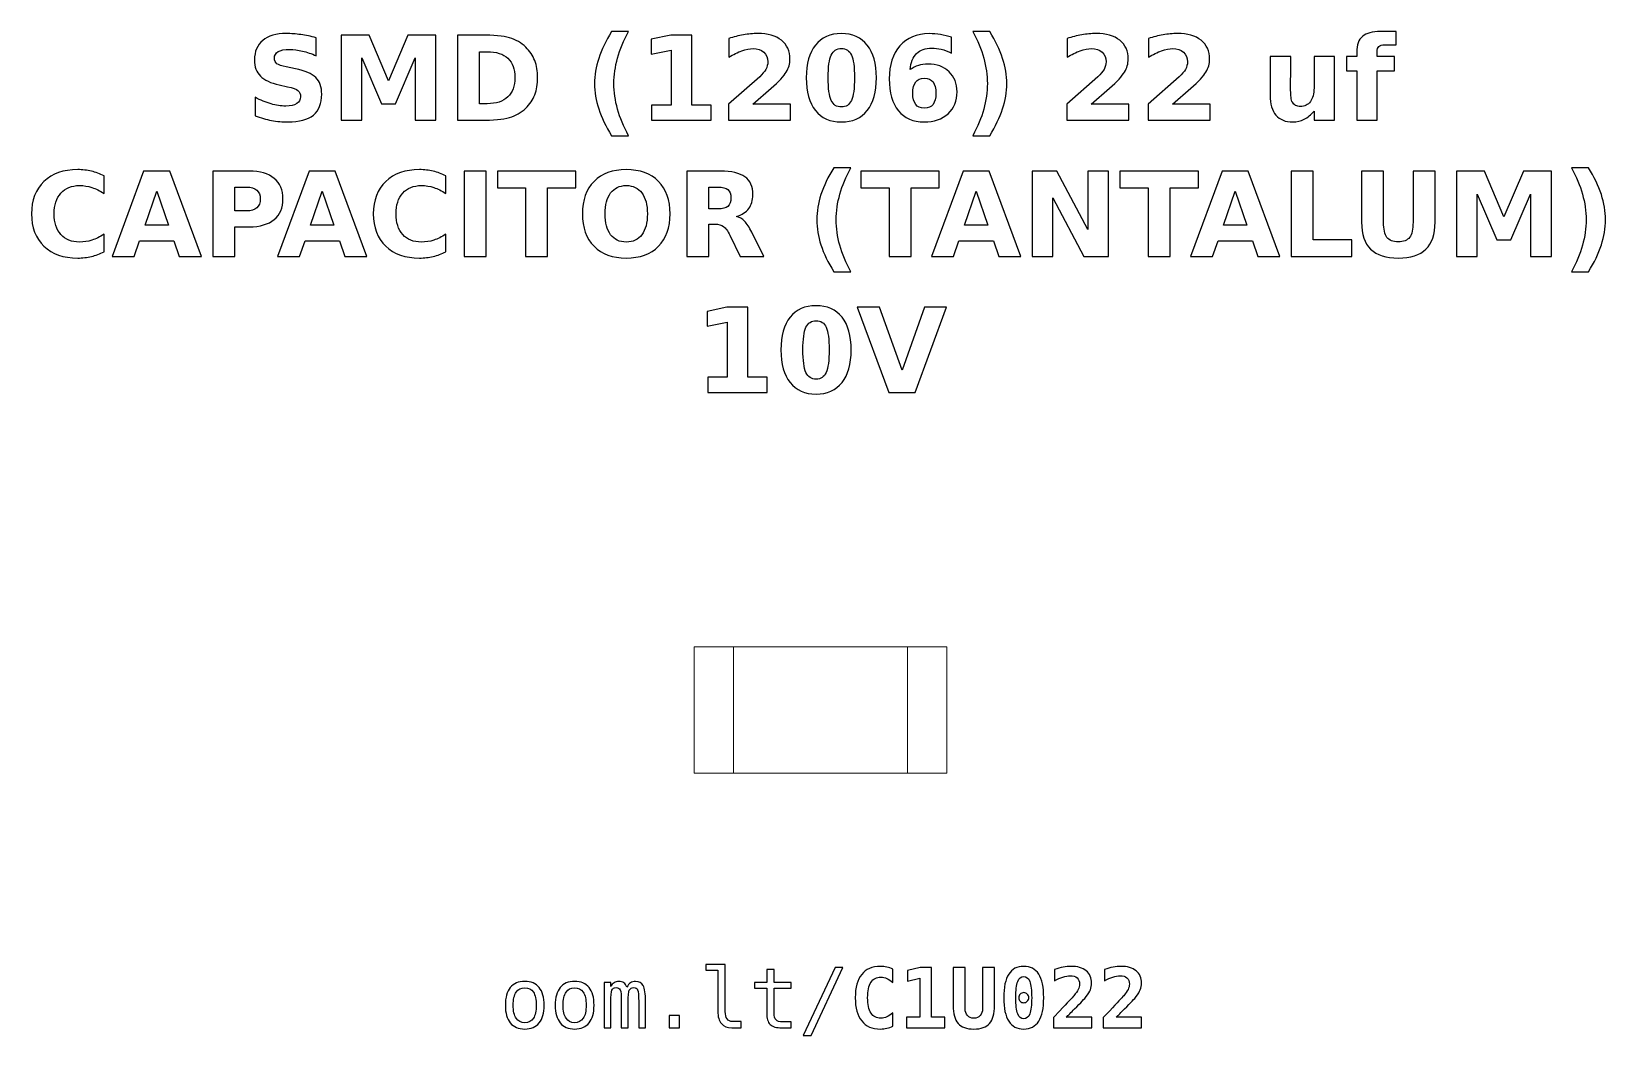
# Model space of a CAD drawing. Header units: centimetres. Extents: x -11.45 to -9.55, y -15.24 to -14.03.
import ezdxf

# ---------------------------------------------------------------- set-up
doc = ezdxf.new("R2010")
doc.units = ezdxf.units.CM
doc.header["$MEASUREMENT"] = 0
doc.layers.add('Layer 1', color=7, linetype='Continuous')

msp = doc.modelspace()

# ---------------------------------------------------------------- linework, layer by layer
at = {"layer": 'Layer 1', "color": 7, "lineweight": 9}
for points in [[(-10.6524, -14.9262), (-10.3476, -14.9262), (-10.3476, -14.7738), (-10.6524, -14.7738), (-10.6524, -14.9262)], [(-10.605, -14.9262), (-10.395, -14.9262), (-10.395, -14.7738), (-10.605, -14.7738), (-10.605, -14.9262)]]:
    msp.add_lwpolyline(points, close=True, dxfattribs=at)
at = {"layer": 'Layer 1', "color": 250}
for points, knots in [([(-11.10871, -14.03859), (-11.10871, -14.03859), (-11.10871, -14.06034), (-11.10871, -14.06034), (-11.10871, -14.06034), (-11.11436, -14.05782), (-11.11988, -14.05592), (-11.12524, -14.05463), (-11.12524, -14.05463), (-11.13063, -14.05333), (-11.13571, -14.0527), (-11.14048, -14.0527), (-11.14048, -14.0527), (-11.14681, -14.0527), (-11.15151, -14.05357), (-11.15455, -14.05531), (-11.15455, -14.05531), (-11.15758, -14.05707), (-11.15909, -14.05978), (-11.15909, -14.06345), (-11.15909, -14.06345), (-11.15909, -14.0662), (-11.15808, -14.06836), (-11.15603, -14.06989), (-11.15603, -14.06989), (-11.15398, -14.07142), (-11.15027, -14.07276), (-11.14488, -14.07386), (-11.14488, -14.07386), (-11.14488, -14.07386), (-11.13359, -14.07612), (-11.13359, -14.07612), (-11.13359, -14.07612), (-11.12214, -14.07843), (-11.11403, -14.08191), (-11.10921, -14.08661), (-11.10921, -14.08661), (-11.10438, -14.09129), (-11.10196, -14.09795), (-11.10196, -14.10658), (-11.10196, -14.10658), (-11.10196, -14.11794), (-11.10532, -14.12638), (-11.11205, -14.13191), (-11.11205, -14.13191), (-11.11878, -14.13743), (-11.12905, -14.14021), (-11.14288, -14.14021), (-11.14288, -14.14021), (-11.14942, -14.14021), (-11.15596, -14.1396), (-11.16252, -14.13835), (-11.16252, -14.13835), (-11.16908, -14.1371), (-11.17567, -14.13527), (-11.18223, -14.13285), (-11.18223, -14.13285), (-11.18223, -14.13285), (-11.18223, -14.11046), (-11.18223, -14.11046), (-11.18223, -14.11046), (-11.17567, -14.11394), (-11.16932, -14.11657), (-11.16318, -14.11834), (-11.16318, -14.11834), (-11.15704, -14.1201), (-11.15114, -14.12099), (-11.14545, -14.12099), (-11.14545, -14.12099), (-11.13966, -14.12099), (-11.13522, -14.12003), (-11.13214, -14.1181), (-11.13214, -14.1181), (-11.12905, -14.11617), (-11.12753, -14.11342), (-11.12753, -14.10982), (-11.12753, -14.10982), (-11.12753, -14.10662), (-11.12856, -14.10413), (-11.13065, -14.10239), (-11.13065, -14.10239), (-11.13275, -14.10065), (-11.13691, -14.09908), (-11.14317, -14.09771), (-11.14317, -14.09771), (-11.14317, -14.09771), (-11.15344, -14.09543), (-11.15344, -14.09543), (-11.15344, -14.09543), (-11.16372, -14.09322), (-11.17125, -14.08972), (-11.176, -14.08489), (-11.176, -14.08489), (-11.18075, -14.08007), (-11.18312, -14.07356), (-11.18312, -14.0654), (-11.18312, -14.0654), (-11.18312, -14.05514), (-11.17981, -14.04726), (-11.1732, -14.04176), (-11.1732, -14.04176), (-11.16659, -14.03623), (-11.15709, -14.03348), (-11.14467, -14.03348), (-11.14467, -14.03348), (-11.13903, -14.03348), (-11.13322, -14.03391), (-11.12724, -14.03475), (-11.12724, -14.03475), (-11.12127, -14.0356), (-11.11509, -14.03687), (-11.10871, -14.03859)], [0, 0, 0, 0, 0.0357143, 0.0357143, 0.0357143, 0.0357143, 0.0714286, 0.0714286, 0.0714286, 0.0714286, 0.1071429, 0.1071429, 0.1071429, 0.1071429, 0.1428571, 0.1428571, 0.1428571, 0.1428571, 0.1785714, 0.1785714, 0.1785714, 0.1785714, 0.2142857, 0.2142857, 0.2142857, 0.2142857, 0.25, 0.25, 0.25, 0.25, 0.2857143, 0.2857143, 0.2857143, 0.2857143, 0.3214286, 0.3214286, 0.3214286, 0.3214286, 0.3571429, 0.3571429, 0.3571429, 0.3571429, 0.3928571, 0.3928571, 0.3928571, 0.3928571, 0.4285714, 0.4285714, 0.4285714, 0.4285714, 0.4642857, 0.4642857, 0.4642857, 0.4642857, 0.5, 0.5, 0.5, 0.5, 0.5357143, 0.5357143, 0.5357143, 0.5357143, 0.5714286, 0.5714286, 0.5714286, 0.5714286, 0.6071429, 0.6071429, 0.6071429, 0.6071429, 0.6428571, 0.6428571, 0.6428571, 0.6428571, 0.6785714, 0.6785714, 0.6785714, 0.6785714, 0.7142857, 0.7142857, 0.7142857, 0.7142857, 0.75, 0.75, 0.75, 0.75, 0.7857143, 0.7857143, 0.7857143, 0.7857143, 0.8214286, 0.8214286, 0.8214286, 0.8214286, 0.8571429, 0.8571429, 0.8571429, 0.8571429, 0.8928571, 0.8928571, 0.8928571, 0.8928571, 0.9285714, 0.9285714, 0.9285714, 0.9285714, 0.9642857, 0.9642857, 0.9642857, 0.9642857, 1, 1, 1, 1]), ([(-11.07868, -14.03534), (-11.07868, -14.03534), (-11.04493, -14.03534), (-11.04493, -14.03534), (-11.04493, -14.03534), (-11.04493, -14.03534), (-11.02148, -14.0904), (-11.02148, -14.0904), (-11.02148, -14.0904), (-11.02148, -14.0904), (-10.99792, -14.03534), (-10.99792, -14.03534), (-10.99792, -14.03534), (-10.99792, -14.03534), (-10.96424, -14.03534), (-10.96424, -14.03534), (-10.96424, -14.03534), (-10.96424, -14.03534), (-10.96424, -14.13821), (-10.96424, -14.13821), (-10.96424, -14.13821), (-10.96424, -14.13821), (-10.98931, -14.13821), (-10.98931, -14.13821), (-10.98931, -14.13821), (-10.98931, -14.13821), (-10.98931, -14.06297), (-10.98931, -14.06297), (-10.98931, -14.06297), (-10.98931, -14.06297), (-11.01302, -14.11843), (-11.01302, -14.11843), (-11.01302, -14.11843), (-11.01302, -14.11843), (-11.02983, -14.11843), (-11.02983, -14.11843), (-11.02983, -14.11843), (-11.02983, -14.11843), (-11.05354, -14.06297), (-11.05354, -14.06297), (-11.05354, -14.06297), (-11.05354, -14.06297), (-11.05354, -14.13821), (-11.05354, -14.13821), (-11.05354, -14.13821), (-11.05354, -14.13821), (-11.07868, -14.13821), (-11.07868, -14.13821), (-11.07868, -14.13821), (-11.07868, -14.13821), (-11.07868, -14.03534), (-11.07868, -14.03534)], [0, 0, 0, 0, 0.0769231, 0.0769231, 0.0769231, 0.0769231, 0.1538462, 0.1538462, 0.1538462, 0.1538462, 0.2307692, 0.2307692, 0.2307692, 0.2307692, 0.3076923, 0.3076923, 0.3076923, 0.3076923, 0.3846154, 0.3846154, 0.3846154, 0.3846154, 0.4615385, 0.4615385, 0.4615385, 0.4615385, 0.5384615, 0.5384615, 0.5384615, 0.5384615, 0.6153846, 0.6153846, 0.6153846, 0.6153846, 0.6923077, 0.6923077, 0.6923077, 0.6923077, 0.7692308, 0.7692308, 0.7692308, 0.7692308, 0.8461538, 0.8461538, 0.8461538, 0.8461538, 0.9230769, 0.9230769, 0.9230769, 0.9230769, 1, 1, 1, 1]), ([(-10.93825, -14.03534), (-10.93825, -14.03534), (-10.91026, -14.03534), (-10.91026, -14.03534), (-10.91026, -14.03534), (-10.89465, -14.03534), (-10.88303, -14.03645), (-10.87539, -14.03868), (-10.87539, -14.03868), (-10.86774, -14.04091), (-10.86118, -14.04468), (-10.8557, -14.05002), (-10.8557, -14.05002), (-10.85088, -14.05465), (-10.84731, -14.06001), (-10.84495, -14.06608), (-10.84495, -14.06608), (-10.84263, -14.07212), (-10.84145, -14.07899), (-10.84145, -14.08668), (-10.84145, -14.08668), (-10.84145, -14.09444), (-10.84263, -14.10136), (-10.84495, -14.10745), (-10.84495, -14.10745), (-10.84731, -14.11354), (-10.85088, -14.1189), (-10.8557, -14.12353), (-10.8557, -14.12353), (-10.86123, -14.12887), (-10.86784, -14.13264), (-10.87555, -14.13487), (-10.87555, -14.13487), (-10.88327, -14.1371), (-10.89484, -14.13821), (-10.91026, -14.13821), (-10.91026, -14.13821), (-10.91026, -14.13821), (-10.93825, -14.13821), (-10.93825, -14.13821), (-10.93825, -14.13821), (-10.93825, -14.13821), (-10.93825, -14.03534), (-10.93825, -14.03534)], [0, 0, 0, 0, 0.0909091, 0.0909091, 0.0909091, 0.0909091, 0.1818182, 0.1818182, 0.1818182, 0.1818182, 0.2727273, 0.2727273, 0.2727273, 0.2727273, 0.3636364, 0.3636364, 0.3636364, 0.3636364, 0.4545455, 0.4545455, 0.4545455, 0.4545455, 0.5454545, 0.5454545, 0.5454545, 0.5454545, 0.6363636, 0.6363636, 0.6363636, 0.6363636, 0.7272727, 0.7272727, 0.7272727, 0.7272727, 0.8181818, 0.8181818, 0.8181818, 0.8181818, 0.9090909, 0.9090909, 0.9090909, 0.9090909, 1, 1, 1, 1]), ([(-10.73176, -14.15681), (-10.73176, -14.15681), (-10.75222, -14.15681), (-10.75222, -14.15681), (-10.75222, -14.15681), (-10.75925, -14.14548), (-10.76445, -14.13468), (-10.76779, -14.12445), (-10.76779, -14.12445), (-10.77115, -14.11424), (-10.77282, -14.10411), (-10.77282, -14.09404), (-10.77282, -14.09404), (-10.77282, -14.08398), (-10.77113, -14.07379), (-10.76777, -14.06349), (-10.76777, -14.06349), (-10.76438, -14.05317), (-10.75921, -14.0424), (-10.75222, -14.03113), (-10.75222, -14.03113), (-10.75222, -14.03113), (-10.73176, -14.03113), (-10.73176, -14.03113), (-10.73176, -14.03113), (-10.73764, -14.04202), (-10.74204, -14.05267), (-10.74498, -14.06307), (-10.74498, -14.06307), (-10.74792, -14.07346), (-10.7494, -14.08374), (-10.7494, -14.0939), (-10.7494, -14.0939), (-10.7494, -14.10406), (-10.74794, -14.11434), (-10.74503, -14.12478), (-10.74503, -14.12478), (-10.74211, -14.1352), (-10.73769, -14.14588), (-10.73176, -14.15681)], [0, 0, 0, 0, 0.1, 0.1, 0.1, 0.1, 0.2, 0.2, 0.2, 0.2, 0.3, 0.3, 0.3, 0.3, 0.4, 0.4, 0.4, 0.4, 0.5, 0.5, 0.5, 0.5, 0.6, 0.6, 0.6, 0.6, 0.7, 0.7, 0.7, 0.7, 0.8, 0.8, 0.8, 0.8, 0.9, 0.9, 0.9, 0.9, 1, 1, 1, 1]), ([(-10.70394, -14.11989), (-10.70394, -14.11989), (-10.68051, -14.11989), (-10.68051, -14.11989), (-10.68051, -14.11989), (-10.68051, -14.11989), (-10.68051, -14.0534), (-10.68051, -14.0534), (-10.68051, -14.0534), (-10.68051, -14.0534), (-10.70455, -14.05837), (-10.70455, -14.05837), (-10.70455, -14.05837), (-10.70455, -14.05837), (-10.70455, -14.0403), (-10.70455, -14.0403), (-10.70455, -14.0403), (-10.70455, -14.0403), (-10.68065, -14.03534), (-10.68065, -14.03534), (-10.68065, -14.03534), (-10.68065, -14.03534), (-10.65544, -14.03534), (-10.65544, -14.03534), (-10.65544, -14.03534), (-10.65544, -14.03534), (-10.65544, -14.11989), (-10.65544, -14.11989), (-10.65544, -14.11989), (-10.65544, -14.11989), (-10.63202, -14.11989), (-10.63202, -14.11989), (-10.63202, -14.11989), (-10.63202, -14.11989), (-10.63202, -14.13821), (-10.63202, -14.13821), (-10.63202, -14.13821), (-10.63202, -14.13821), (-10.70394, -14.13821), (-10.70394, -14.13821), (-10.70394, -14.13821), (-10.70394, -14.13821), (-10.70394, -14.11989), (-10.70394, -14.11989)], [0, 0, 0, 0, 0.0909091, 0.0909091, 0.0909091, 0.0909091, 0.1818182, 0.1818182, 0.1818182, 0.1818182, 0.2727273, 0.2727273, 0.2727273, 0.2727273, 0.3636364, 0.3636364, 0.3636364, 0.3636364, 0.4545455, 0.4545455, 0.4545455, 0.4545455, 0.5454545, 0.5454545, 0.5454545, 0.5454545, 0.6363636, 0.6363636, 0.6363636, 0.6363636, 0.7272727, 0.7272727, 0.7272727, 0.7272727, 0.8181818, 0.8181818, 0.8181818, 0.8181818, 0.9090909, 0.9090909, 0.9090909, 0.9090909, 1, 1, 1, 1]), ([(-10.58162, -14.11871), (-10.58162, -14.11871), (-10.53634, -14.11871), (-10.53634, -14.11871), (-10.53634, -14.11871), (-10.53634, -14.11871), (-10.53634, -14.13821), (-10.53634, -14.13821), (-10.53634, -14.13821), (-10.53634, -14.13821), (-10.61111, -14.13821), (-10.61111, -14.13821), (-10.61111, -14.13821), (-10.61111, -14.13821), (-10.61111, -14.11871), (-10.61111, -14.11871), (-10.61111, -14.11871), (-10.61111, -14.11871), (-10.57355, -14.08558), (-10.57355, -14.08558), (-10.57355, -14.08558), (-10.57019, -14.08254), (-10.56772, -14.07958), (-10.56612, -14.07669), (-10.56612, -14.07669), (-10.5645, -14.07379), (-10.5637, -14.07078), (-10.5637, -14.06765), (-10.5637, -14.06765), (-10.5637, -14.06283), (-10.56532, -14.05895), (-10.56856, -14.05601), (-10.56856, -14.05601), (-10.57179, -14.05307), (-10.57609, -14.05162), (-10.58148, -14.05162), (-10.58148, -14.05162), (-10.58561, -14.05162), (-10.59013, -14.05251), (-10.59505, -14.05427), (-10.59505, -14.05427), (-10.59996, -14.05604), (-10.60523, -14.05867), (-10.61083, -14.06215), (-10.61083, -14.06215), (-10.61083, -14.06215), (-10.61083, -14.03955), (-10.61083, -14.03955), (-10.61083, -14.03955), (-10.60485, -14.03758), (-10.59895, -14.03607), (-10.59312, -14.03504), (-10.59312, -14.03504), (-10.58728, -14.034), (-10.58157, -14.03348), (-10.57595, -14.03348), (-10.57595, -14.03348), (-10.56365, -14.03348), (-10.55408, -14.03619), (-10.54726, -14.04162), (-10.54726, -14.04162), (-10.54044, -14.04703), (-10.53703, -14.05458), (-10.53703, -14.06429), (-10.53703, -14.06429), (-10.53703, -14.06989), (-10.53848, -14.07511), (-10.54138, -14.07996), (-10.54138, -14.07996), (-10.54427, -14.0848), (-10.55036, -14.09129), (-10.55963, -14.09943), (-10.55963, -14.09943), (-10.55963, -14.09943), (-10.58162, -14.11871), (-10.58162, -14.11871)], [0, 0, 0, 0, 0.0526316, 0.0526316, 0.0526316, 0.0526316, 0.1052632, 0.1052632, 0.1052632, 0.1052632, 0.1578947, 0.1578947, 0.1578947, 0.1578947, 0.2105263, 0.2105263, 0.2105263, 0.2105263, 0.2631579, 0.2631579, 0.2631579, 0.2631579, 0.3157895, 0.3157895, 0.3157895, 0.3157895, 0.3684211, 0.3684211, 0.3684211, 0.3684211, 0.4210526, 0.4210526, 0.4210526, 0.4210526, 0.4736842, 0.4736842, 0.4736842, 0.4736842, 0.5263158, 0.5263158, 0.5263158, 0.5263158, 0.5789474, 0.5789474, 0.5789474, 0.5789474, 0.6315789, 0.6315789, 0.6315789, 0.6315789, 0.6842105, 0.6842105, 0.6842105, 0.6842105, 0.7368421, 0.7368421, 0.7368421, 0.7368421, 0.7894737, 0.7894737, 0.7894737, 0.7894737, 0.8421053, 0.8421053, 0.8421053, 0.8421053, 0.8947368, 0.8947368, 0.8947368, 0.8947368, 0.9473684, 0.9473684, 0.9473684, 0.9473684, 1, 1, 1, 1]), ([(-10.43265, -14.08687), (-10.43265, -14.10392), (-10.43632, -14.11707), (-10.44368, -14.12633), (-10.44368, -14.12633), (-10.45102, -14.13558), (-10.46146, -14.14021), (-10.47496, -14.14021), (-10.47496, -14.14021), (-10.48851, -14.14021), (-10.49897, -14.13558), (-10.50631, -14.12633), (-10.50631, -14.12633), (-10.51367, -14.11707), (-10.51734, -14.10392), (-10.51734, -14.08687), (-10.51734, -14.08687), (-10.51734, -14.0698), (-10.51367, -14.05662), (-10.50631, -14.04736), (-10.50631, -14.04736), (-10.49897, -14.03812), (-10.48851, -14.03348), (-10.47496, -14.03348), (-10.47496, -14.03348), (-10.46146, -14.03348), (-10.45102, -14.03812), (-10.44368, -14.04736), (-10.44368, -14.04736), (-10.43632, -14.05662), (-10.43265, -14.0698), (-10.43265, -14.08687)], [0, 0, 0, 0, 0.125, 0.125, 0.125, 0.125, 0.25, 0.25, 0.25, 0.25, 0.375, 0.375, 0.375, 0.375, 0.5, 0.5, 0.5, 0.5, 0.625, 0.625, 0.625, 0.625, 0.75, 0.75, 0.75, 0.75, 0.875, 0.875, 0.875, 0.875, 1, 1, 1, 1]), ([(-10.34206, -14.03802), (-10.34206, -14.03802), (-10.34206, -14.05705), (-10.34206, -14.05705), (-10.34206, -14.05705), (-10.34643, -14.05498), (-10.35052, -14.05345), (-10.35438, -14.05246), (-10.35438, -14.05246), (-10.35824, -14.05147), (-10.36202, -14.05098), (-10.36569, -14.05098), (-10.36569, -14.05098), (-10.3736, -14.05098), (-10.37973, -14.05317), (-10.38415, -14.05757), (-10.38415, -14.05757), (-10.38855, -14.06194), (-10.39114, -14.06845), (-10.39187, -14.07709), (-10.39187, -14.07709), (-10.38884, -14.07485), (-10.38554, -14.07316), (-10.38201, -14.07203), (-10.38201, -14.07203), (-10.37849, -14.0709), (-10.37463, -14.07034), (-10.37044, -14.07034), (-10.37044, -14.07034), (-10.35993, -14.07034), (-10.35144, -14.07342), (-10.345, -14.07958), (-10.345, -14.07958), (-10.33853, -14.08572), (-10.33531, -14.09378), (-10.33531, -14.10376), (-10.33531, -14.10376), (-10.33531, -14.11479), (-10.33891, -14.12361), (-10.34613, -14.13026), (-10.34613, -14.13026), (-10.35332, -14.13689), (-10.36301, -14.14021), (-10.37512, -14.14021), (-10.37512, -14.14021), (-10.38848, -14.14021), (-10.39883, -14.13569), (-10.40617, -14.12666), (-10.40617, -14.12666), (-10.41348, -14.11765), (-10.41715, -14.10484), (-10.41715, -14.08826), (-10.41715, -14.08826), (-10.41715, -14.07128), (-10.41287, -14.05792), (-10.40431, -14.04821), (-10.40431, -14.04821), (-10.39573, -14.03849), (-10.38399, -14.03362), (-10.36906, -14.03362), (-10.36906, -14.03362), (-10.36433, -14.03362), (-10.35974, -14.034), (-10.35527, -14.03473), (-10.35527, -14.03473), (-10.35083, -14.03546), (-10.34643, -14.03656), (-10.34206, -14.03802)], [0, 0, 0, 0, 0.0588235, 0.0588235, 0.0588235, 0.0588235, 0.1176471, 0.1176471, 0.1176471, 0.1176471, 0.1764706, 0.1764706, 0.1764706, 0.1764706, 0.2352941, 0.2352941, 0.2352941, 0.2352941, 0.2941176, 0.2941176, 0.2941176, 0.2941176, 0.3529412, 0.3529412, 0.3529412, 0.3529412, 0.4117647, 0.4117647, 0.4117647, 0.4117647, 0.4705882, 0.4705882, 0.4705882, 0.4705882, 0.5294118, 0.5294118, 0.5294118, 0.5294118, 0.5882353, 0.5882353, 0.5882353, 0.5882353, 0.6470588, 0.6470588, 0.6470588, 0.6470588, 0.7058824, 0.7058824, 0.7058824, 0.7058824, 0.7647059, 0.7647059, 0.7647059, 0.7647059, 0.8235294, 0.8235294, 0.8235294, 0.8235294, 0.8823529, 0.8823529, 0.8823529, 0.8823529, 0.9411765, 0.9411765, 0.9411765, 0.9411765, 1, 1, 1, 1]), ([(-10.31642, -14.15681), (-10.31054, -14.14588), (-10.30612, -14.1352), (-10.30318, -14.12478), (-10.30318, -14.12478), (-10.30024, -14.11434), (-10.29878, -14.10406), (-10.29878, -14.0939), (-10.29878, -14.0939), (-10.29878, -14.08374), (-10.30024, -14.07346), (-10.30318, -14.06307), (-10.30318, -14.06307), (-10.30612, -14.05267), (-10.31054, -14.04202), (-10.31642, -14.03113), (-10.31642, -14.03113), (-10.31642, -14.03113), (-10.29596, -14.03113), (-10.29596, -14.03113), (-10.29596, -14.03113), (-10.28898, -14.0424), (-10.2838, -14.05317), (-10.28041, -14.06349), (-10.28041, -14.06349), (-10.27705, -14.07379), (-10.27536, -14.08398), (-10.27536, -14.09404), (-10.27536, -14.09404), (-10.27536, -14.10411), (-10.27703, -14.11424), (-10.28039, -14.12445), (-10.28039, -14.12445), (-10.28373, -14.13468), (-10.28893, -14.14548), (-10.29596, -14.15681), (-10.29596, -14.15681), (-10.29596, -14.15681), (-10.31642, -14.15681), (-10.31642, -14.15681)], [0, 0, 0, 0, 0.1, 0.1, 0.1, 0.1, 0.2, 0.2, 0.2, 0.2, 0.3, 0.3, 0.3, 0.3, 0.4, 0.4, 0.4, 0.4, 0.5, 0.5, 0.5, 0.5, 0.6, 0.6, 0.6, 0.6, 0.7, 0.7, 0.7, 0.7, 0.8, 0.8, 0.8, 0.8, 0.9, 0.9, 0.9, 0.9, 1, 1, 1, 1]), ([(-10.17343, -14.11871), (-10.17343, -14.11871), (-10.12815, -14.11871), (-10.12815, -14.11871), (-10.12815, -14.11871), (-10.12815, -14.11871), (-10.12815, -14.13821), (-10.12815, -14.13821), (-10.12815, -14.13821), (-10.12815, -14.13821), (-10.20292, -14.13821), (-10.20292, -14.13821), (-10.20292, -14.13821), (-10.20292, -14.13821), (-10.20292, -14.11871), (-10.20292, -14.11871), (-10.20292, -14.11871), (-10.20292, -14.11871), (-10.16536, -14.08558), (-10.16536, -14.08558), (-10.16536, -14.08558), (-10.162, -14.08254), (-10.15953, -14.07958), (-10.15793, -14.07669), (-10.15793, -14.07669), (-10.15631, -14.07379), (-10.15551, -14.07078), (-10.15551, -14.06765), (-10.15551, -14.06765), (-10.15551, -14.06283), (-10.15713, -14.05895), (-10.16037, -14.05601), (-10.16037, -14.05601), (-10.1636, -14.05307), (-10.1679, -14.05162), (-10.17329, -14.05162), (-10.17329, -14.05162), (-10.17742, -14.05162), (-10.18194, -14.05251), (-10.18686, -14.05427), (-10.18686, -14.05427), (-10.19177, -14.05604), (-10.19704, -14.05867), (-10.20264, -14.06215), (-10.20264, -14.06215), (-10.20264, -14.06215), (-10.20264, -14.03955), (-10.20264, -14.03955), (-10.20264, -14.03955), (-10.19666, -14.03758), (-10.19076, -14.03607), (-10.18493, -14.03504), (-10.18493, -14.03504), (-10.17909, -14.034), (-10.17338, -14.03348), (-10.16776, -14.03348), (-10.16776, -14.03348), (-10.15546, -14.03348), (-10.14589, -14.03619), (-10.13907, -14.04162), (-10.13907, -14.04162), (-10.13225, -14.04703), (-10.12884, -14.05458), (-10.12884, -14.06429), (-10.12884, -14.06429), (-10.12884, -14.06989), (-10.13029, -14.07511), (-10.13319, -14.07996), (-10.13319, -14.07996), (-10.13608, -14.0848), (-10.14217, -14.09129), (-10.15144, -14.09943), (-10.15144, -14.09943), (-10.15144, -14.09943), (-10.17343, -14.11871), (-10.17343, -14.11871)], [0, 0, 0, 0, 0.0526316, 0.0526316, 0.0526316, 0.0526316, 0.1052632, 0.1052632, 0.1052632, 0.1052632, 0.1578947, 0.1578947, 0.1578947, 0.1578947, 0.2105263, 0.2105263, 0.2105263, 0.2105263, 0.2631579, 0.2631579, 0.2631579, 0.2631579, 0.3157895, 0.3157895, 0.3157895, 0.3157895, 0.3684211, 0.3684211, 0.3684211, 0.3684211, 0.4210526, 0.4210526, 0.4210526, 0.4210526, 0.4736842, 0.4736842, 0.4736842, 0.4736842, 0.5263158, 0.5263158, 0.5263158, 0.5263158, 0.5789474, 0.5789474, 0.5789474, 0.5789474, 0.6315789, 0.6315789, 0.6315789, 0.6315789, 0.6842105, 0.6842105, 0.6842105, 0.6842105, 0.7368421, 0.7368421, 0.7368421, 0.7368421, 0.7894737, 0.7894737, 0.7894737, 0.7894737, 0.8421053, 0.8421053, 0.8421053, 0.8421053, 0.8947368, 0.8947368, 0.8947368, 0.8947368, 0.9473684, 0.9473684, 0.9473684, 0.9473684, 1, 1, 1, 1]), ([(-10.07524, -14.11871), (-10.07524, -14.11871), (-10.02996, -14.11871), (-10.02996, -14.11871), (-10.02996, -14.11871), (-10.02996, -14.11871), (-10.02996, -14.13821), (-10.02996, -14.13821), (-10.02996, -14.13821), (-10.02996, -14.13821), (-10.10473, -14.13821), (-10.10473, -14.13821), (-10.10473, -14.13821), (-10.10473, -14.13821), (-10.10473, -14.11871), (-10.10473, -14.11871), (-10.10473, -14.11871), (-10.10473, -14.11871), (-10.06717, -14.08558), (-10.06717, -14.08558), (-10.06717, -14.08558), (-10.06381, -14.08254), (-10.06134, -14.07958), (-10.05974, -14.07669), (-10.05974, -14.07669), (-10.05812, -14.07379), (-10.05732, -14.07078), (-10.05732, -14.06765), (-10.05732, -14.06765), (-10.05732, -14.06283), (-10.05894, -14.05895), (-10.06218, -14.05601), (-10.06218, -14.05601), (-10.06541, -14.05307), (-10.06971, -14.05162), (-10.0751, -14.05162), (-10.0751, -14.05162), (-10.07923, -14.05162), (-10.08375, -14.05251), (-10.08867, -14.05427), (-10.08867, -14.05427), (-10.09358, -14.05604), (-10.09885, -14.05867), (-10.10445, -14.06215), (-10.10445, -14.06215), (-10.10445, -14.06215), (-10.10445, -14.03955), (-10.10445, -14.03955), (-10.10445, -14.03955), (-10.09847, -14.03758), (-10.09257, -14.03607), (-10.08674, -14.03504), (-10.08674, -14.03504), (-10.0809, -14.034), (-10.07519, -14.03348), (-10.06957, -14.03348), (-10.06957, -14.03348), (-10.05727, -14.03348), (-10.0477, -14.03619), (-10.04088, -14.04162), (-10.04088, -14.04162), (-10.03406, -14.04703), (-10.03065, -14.05458), (-10.03065, -14.06429), (-10.03065, -14.06429), (-10.03065, -14.06989), (-10.0321, -14.07511), (-10.035, -14.07996), (-10.035, -14.07996), (-10.03789, -14.0848), (-10.04398, -14.09129), (-10.05325, -14.09943), (-10.05325, -14.09943), (-10.05325, -14.09943), (-10.07524, -14.11871), (-10.07524, -14.11871)], [0, 0, 0, 0, 0.0526316, 0.0526316, 0.0526316, 0.0526316, 0.1052632, 0.1052632, 0.1052632, 0.1052632, 0.1578947, 0.1578947, 0.1578947, 0.1578947, 0.2105263, 0.2105263, 0.2105263, 0.2105263, 0.2631579, 0.2631579, 0.2631579, 0.2631579, 0.3157895, 0.3157895, 0.3157895, 0.3157895, 0.3684211, 0.3684211, 0.3684211, 0.3684211, 0.4210526, 0.4210526, 0.4210526, 0.4210526, 0.4736842, 0.4736842, 0.4736842, 0.4736842, 0.5263158, 0.5263158, 0.5263158, 0.5263158, 0.5789474, 0.5789474, 0.5789474, 0.5789474, 0.6315789, 0.6315789, 0.6315789, 0.6315789, 0.6842105, 0.6842105, 0.6842105, 0.6842105, 0.7368421, 0.7368421, 0.7368421, 0.7368421, 0.7894737, 0.7894737, 0.7894737, 0.7894737, 0.8421053, 0.8421053, 0.8421053, 0.8421053, 0.8947368, 0.8947368, 0.8947368, 0.8947368, 0.9473684, 0.9473684, 0.9473684, 0.9473684, 1, 1, 1, 1]), ([(-9.80548, -14.03099), (-9.80548, -14.03099), (-9.80548, -14.04717), (-9.80548, -14.04717), (-9.80548, -14.04717), (-9.80548, -14.04717), (-9.81914, -14.04717), (-9.81914, -14.04717), (-9.81914, -14.04717), (-9.82262, -14.04717), (-9.82507, -14.04781), (-9.82643, -14.04908), (-9.82643, -14.04908), (-9.82782, -14.05035), (-9.8285, -14.05253), (-9.8285, -14.05566), (-9.8285, -14.05566), (-9.8285, -14.05566), (-9.8285, -14.06105), (-9.8285, -14.06105), (-9.8285, -14.06105), (-9.8285, -14.06105), (-9.80743, -14.06105), (-9.80743, -14.06105), (-9.80743, -14.06105), (-9.80743, -14.06105), (-9.80743, -14.07869), (-9.80743, -14.07869), (-9.80743, -14.07869), (-9.80743, -14.07869), (-9.8285, -14.07869), (-9.8285, -14.07869), (-9.8285, -14.07869), (-9.8285, -14.07869), (-9.8285, -14.13821), (-9.8285, -14.13821), (-9.8285, -14.13821), (-9.8285, -14.13821), (-9.85317, -14.13821), (-9.85317, -14.13821), (-9.85317, -14.13821), (-9.85317, -14.13821), (-9.85317, -14.07869), (-9.85317, -14.07869), (-9.85317, -14.07869), (-9.85317, -14.07869), (-9.86543, -14.07869), (-9.86543, -14.07869), (-9.86543, -14.07869), (-9.86543, -14.07869), (-9.86543, -14.06105), (-9.86543, -14.06105), (-9.86543, -14.06105), (-9.86543, -14.06105), (-9.85317, -14.06105), (-9.85317, -14.06105), (-9.85317, -14.06105), (-9.85317, -14.06105), (-9.85317, -14.05566), (-9.85317, -14.05566), (-9.85317, -14.05566), (-9.85317, -14.04726), (-9.85082, -14.04103), (-9.84614, -14.03701), (-9.84614, -14.03701), (-9.84146, -14.03299), (-9.83419, -14.03099), (-9.82436, -14.03099), (-9.82436, -14.03099), (-9.82436, -14.03099), (-9.80548, -14.03099), (-9.80548, -14.03099)], [0, 0, 0, 0, 0.0555556, 0.0555556, 0.0555556, 0.0555556, 0.1111111, 0.1111111, 0.1111111, 0.1111111, 0.1666667, 0.1666667, 0.1666667, 0.1666667, 0.2222222, 0.2222222, 0.2222222, 0.2222222, 0.2777778, 0.2777778, 0.2777778, 0.2777778, 0.3333333, 0.3333333, 0.3333333, 0.3333333, 0.3888889, 0.3888889, 0.3888889, 0.3888889, 0.4444444, 0.4444444, 0.4444444, 0.4444444, 0.5, 0.5, 0.5, 0.5, 0.5555556, 0.5555556, 0.5555556, 0.5555556, 0.6111111, 0.6111111, 0.6111111, 0.6111111, 0.6666667, 0.6666667, 0.6666667, 0.6666667, 0.7222222, 0.7222222, 0.7222222, 0.7222222, 0.7777778, 0.7777778, 0.7777778, 0.7777778, 0.8333333, 0.8333333, 0.8333333, 0.8333333, 0.8888889, 0.8888889, 0.8888889, 0.8888889, 0.9444444, 0.9444444, 0.9444444, 0.9444444, 1, 1, 1, 1]), ([(-10.45918, -14.08668), (-10.45918, -14.07382), (-10.46038, -14.06476), (-10.4628, -14.05949), (-10.4628, -14.05949), (-10.4652, -14.05425), (-10.46927, -14.05162), (-10.47496, -14.05162), (-10.47496, -14.05162), (-10.48065, -14.05162), (-10.48472, -14.05425), (-10.48717, -14.05949), (-10.48717, -14.05949), (-10.48959, -14.06476), (-10.49081, -14.07382), (-10.49081, -14.08668), (-10.49081, -14.08668), (-10.49081, -14.09966), (-10.48959, -14.10884), (-10.48717, -14.11415), (-10.48717, -14.11415), (-10.48472, -14.11949), (-10.48065, -14.12215), (-10.47496, -14.12215), (-10.47496, -14.12215), (-10.46932, -14.12215), (-10.46527, -14.11949), (-10.46282, -14.11415), (-10.46282, -14.11415), (-10.4604, -14.10884), (-10.45918, -14.09966), (-10.45918, -14.08668)], [0, 0, 0, 0, 0.125, 0.125, 0.125, 0.125, 0.25, 0.25, 0.25, 0.25, 0.375, 0.375, 0.375, 0.375, 0.5, 0.5, 0.5, 0.5, 0.625, 0.625, 0.625, 0.625, 0.75, 0.75, 0.75, 0.75, 0.875, 0.875, 0.875, 0.875, 1, 1, 1, 1]), ([(-10.91172, -14.0554), (-10.91172, -14.0554), (-10.91172, -14.11815), (-10.91172, -14.11815), (-10.91172, -14.11815), (-10.91172, -14.11815), (-10.90222, -14.11815), (-10.90222, -14.11815), (-10.90222, -14.11815), (-10.89138, -14.11815), (-10.8831, -14.11547), (-10.87739, -14.11008), (-10.87739, -14.11008), (-10.87167, -14.10472), (-10.8688, -14.09691), (-10.8688, -14.08668), (-10.8688, -14.08668), (-10.8688, -14.07647), (-10.87165, -14.06871), (-10.87734, -14.0634), (-10.87734, -14.0634), (-10.88303, -14.05806), (-10.89133, -14.0554), (-10.90222, -14.0554), (-10.90222, -14.0554), (-10.90222, -14.0554), (-10.91172, -14.0554), (-10.91172, -14.0554)], [0, 0, 0, 0, 0.1428571, 0.1428571, 0.1428571, 0.1428571, 0.2857143, 0.2857143, 0.2857143, 0.2857143, 0.4285714, 0.4285714, 0.4285714, 0.4285714, 0.5714286, 0.5714286, 0.5714286, 0.5714286, 0.7142857, 0.7142857, 0.7142857, 0.7142857, 0.8571429, 0.8571429, 0.8571429, 0.8571429, 1, 1, 1, 1]), ([(-9.95755, -14.10818), (-9.95755, -14.10818), (-9.95755, -14.06105), (-9.95755, -14.06105), (-9.95755, -14.06105), (-9.95755, -14.06105), (-9.93274, -14.06105), (-9.93274, -14.06105), (-9.93274, -14.06105), (-9.93274, -14.06105), (-9.93274, -14.06876), (-9.93274, -14.06876), (-9.93274, -14.06876), (-9.93274, -14.07295), (-9.93276, -14.07819), (-9.93281, -14.08449), (-9.93281, -14.08449), (-9.93286, -14.09082), (-9.93288, -14.09503), (-9.93288, -14.09715), (-9.93288, -14.09715), (-9.93288, -14.10336), (-9.93271, -14.10782), (-9.93239, -14.11055), (-9.93239, -14.11055), (-9.93208, -14.11328), (-9.93152, -14.11526), (-9.93074, -14.1165), (-9.93074, -14.1165), (-9.92973, -14.11813), (-9.92841, -14.11935), (-9.92679, -14.12022), (-9.92679, -14.12022), (-9.92514, -14.12109), (-9.92328, -14.12154), (-9.92117, -14.12154), (-9.92117, -14.12154), (-9.91602, -14.12154), (-9.91197, -14.11956), (-9.90903, -14.11561), (-9.90903, -14.11561), (-9.90609, -14.11166), (-9.90463, -14.10618), (-9.90463, -14.09915), (-9.90463, -14.09915), (-9.90463, -14.09915), (-9.90463, -14.06105), (-9.90463, -14.06105), (-9.90463, -14.06105), (-9.90463, -14.06105), (-9.87996, -14.06105), (-9.87996, -14.06105), (-9.87996, -14.06105), (-9.87996, -14.06105), (-9.87996, -14.13821), (-9.87996, -14.13821), (-9.87996, -14.13821), (-9.87996, -14.13821), (-9.90463, -14.13821), (-9.90463, -14.13821), (-9.90463, -14.13821), (-9.90463, -14.13821), (-9.90463, -14.12704), (-9.90463, -14.12704), (-9.90463, -14.12704), (-9.90835, -14.13155), (-9.9123, -14.13487), (-9.91644, -14.13701), (-9.91644, -14.13701), (-9.9206, -14.13915), (-9.92519, -14.14021), (-9.9302, -14.14021), (-9.9302, -14.14021), (-9.93911, -14.14021), (-9.94588, -14.13748), (-9.95056, -14.132), (-9.95056, -14.132), (-9.95522, -14.12654), (-9.95755, -14.1186), (-9.95755, -14.10818)], [0, 0, 0, 0, 0.05, 0.05, 0.05, 0.05, 0.1, 0.1, 0.1, 0.1, 0.15, 0.15, 0.15, 0.15, 0.2, 0.2, 0.2, 0.2, 0.25, 0.25, 0.25, 0.25, 0.3, 0.3, 0.3, 0.3, 0.35, 0.35, 0.35, 0.35, 0.4, 0.4, 0.4, 0.4, 0.45, 0.45, 0.45, 0.45, 0.5, 0.5, 0.5, 0.5, 0.55, 0.55, 0.55, 0.55, 0.6, 0.6, 0.6, 0.6, 0.65, 0.65, 0.65, 0.65, 0.7, 0.7, 0.7, 0.7, 0.75, 0.75, 0.75, 0.75, 0.8, 0.8, 0.8, 0.8, 0.85, 0.85, 0.85, 0.85, 0.9, 0.9, 0.9, 0.9, 0.95, 0.95, 0.95, 0.95, 1, 1, 1, 1]), ([(-10.37484, -14.08743), (-10.3795, -14.08743), (-10.38298, -14.08894), (-10.38528, -14.09195), (-10.38528, -14.09195), (-10.38761, -14.09496), (-10.38876, -14.09948), (-10.38876, -14.10547), (-10.38876, -14.10547), (-10.38876, -14.11149), (-10.38761, -14.11601), (-10.38528, -14.11902), (-10.38528, -14.11902), (-10.38298, -14.12203), (-10.3795, -14.12353), (-10.37484, -14.12353), (-10.37484, -14.12353), (-10.37016, -14.12353), (-10.36666, -14.12203), (-10.36435, -14.11902), (-10.36435, -14.11902), (-10.36202, -14.11601), (-10.36087, -14.11149), (-10.36087, -14.10547), (-10.36087, -14.10547), (-10.36087, -14.09948), (-10.36202, -14.09496), (-10.36435, -14.09195), (-10.36435, -14.09195), (-10.36666, -14.08894), (-10.37016, -14.08743), (-10.37484, -14.08743)], [0, 0, 0, 0, 0.125, 0.125, 0.125, 0.125, 0.25, 0.25, 0.25, 0.25, 0.375, 0.375, 0.375, 0.375, 0.5, 0.5, 0.5, 0.5, 0.625, 0.625, 0.625, 0.625, 0.75, 0.75, 0.75, 0.75, 0.875, 0.875, 0.875, 0.875, 1, 1, 1, 1]), ([(-11.36471, -14.29682), (-11.36957, -14.29933), (-11.37465, -14.30124), (-11.37995, -14.30253), (-11.37995, -14.30253), (-11.38521, -14.30382), (-11.39074, -14.30446), (-11.39648, -14.30446), (-11.39648, -14.30446), (-11.4136, -14.30446), (-11.42717, -14.29966), (-11.43719, -14.29009), (-11.43719, -14.29009), (-11.44721, -14.28052), (-11.45222, -14.26754), (-11.45222, -14.25112), (-11.45222, -14.25112), (-11.45222, -14.23468), (-11.44721, -14.22167), (-11.43719, -14.2121), (-11.43719, -14.2121), (-11.42717, -14.20253), (-11.4136, -14.19773), (-11.39648, -14.19773), (-11.39648, -14.19773), (-11.39074, -14.19773), (-11.38521, -14.19837), (-11.37995, -14.19966), (-11.37995, -14.19966), (-11.37465, -14.20095), (-11.36957, -14.20286), (-11.36471, -14.20538), (-11.36471, -14.20538), (-11.36471, -14.20538), (-11.36471, -14.22666), (-11.36471, -14.22666), (-11.36471, -14.22666), (-11.36962, -14.2233), (-11.37447, -14.22085), (-11.37924, -14.2193), (-11.37924, -14.2193), (-11.38401, -14.21772), (-11.38905, -14.21695), (-11.39434, -14.21695), (-11.39434, -14.21695), (-11.40379, -14.21695), (-11.41125, -14.21998), (-11.41666, -14.22605), (-11.41666, -14.22605), (-11.42209, -14.23212), (-11.4248, -14.24047), (-11.4248, -14.25112), (-11.4248, -14.25112), (-11.4248, -14.26175), (-11.42209, -14.27008), (-11.41666, -14.27614), (-11.41666, -14.27614), (-11.41125, -14.28221), (-11.40379, -14.28524), (-11.39434, -14.28524), (-11.39434, -14.28524), (-11.38905, -14.28524), (-11.38401, -14.28447), (-11.37924, -14.28289), (-11.37924, -14.28289), (-11.37447, -14.28134), (-11.36962, -14.27889), (-11.36471, -14.27553), (-11.36471, -14.27553), (-11.36471, -14.27553), (-11.36471, -14.29682), (-11.36471, -14.29682)], [0, 0, 0, 0, 0.0555556, 0.0555556, 0.0555556, 0.0555556, 0.1111111, 0.1111111, 0.1111111, 0.1111111, 0.1666667, 0.1666667, 0.1666667, 0.1666667, 0.2222222, 0.2222222, 0.2222222, 0.2222222, 0.2777778, 0.2777778, 0.2777778, 0.2777778, 0.3333333, 0.3333333, 0.3333333, 0.3333333, 0.3888889, 0.3888889, 0.3888889, 0.3888889, 0.4444444, 0.4444444, 0.4444444, 0.4444444, 0.5, 0.5, 0.5, 0.5, 0.5555556, 0.5555556, 0.5555556, 0.5555556, 0.6111111, 0.6111111, 0.6111111, 0.6111111, 0.6666667, 0.6666667, 0.6666667, 0.6666667, 0.7222222, 0.7222222, 0.7222222, 0.7222222, 0.7777778, 0.7777778, 0.7777778, 0.7777778, 0.8333333, 0.8333333, 0.8333333, 0.8333333, 0.8888889, 0.8888889, 0.8888889, 0.8888889, 0.9444444, 0.9444444, 0.9444444, 0.9444444, 1, 1, 1, 1]), ([(-11.28032, -14.28374), (-11.28032, -14.28374), (-11.32181, -14.28374), (-11.32181, -14.28374), (-11.32181, -14.28374), (-11.32181, -14.28374), (-11.32835, -14.30246), (-11.32835, -14.30246), (-11.32835, -14.30246), (-11.32835, -14.30246), (-11.35502, -14.30246), (-11.35502, -14.30246), (-11.35502, -14.30246), (-11.35502, -14.30246), (-11.31692, -14.19959), (-11.31692, -14.19959), (-11.31692, -14.19959), (-11.31692, -14.19959), (-11.28529, -14.19959), (-11.28529, -14.19959), (-11.28529, -14.19959), (-11.28529, -14.19959), (-11.24719, -14.30246), (-11.24719, -14.30246), (-11.24719, -14.30246), (-11.24719, -14.30246), (-11.27386, -14.30246), (-11.27386, -14.30246), (-11.27386, -14.30246), (-11.27386, -14.30246), (-11.28032, -14.28374), (-11.28032, -14.28374)], [0, 0, 0, 0, 0.125, 0.125, 0.125, 0.125, 0.25, 0.25, 0.25, 0.25, 0.375, 0.375, 0.375, 0.375, 0.5, 0.5, 0.5, 0.5, 0.625, 0.625, 0.625, 0.625, 0.75, 0.75, 0.75, 0.75, 0.875, 0.875, 0.875, 0.875, 1, 1, 1, 1]), ([(-11.23352, -14.19959), (-11.23352, -14.19959), (-11.1895, -14.19959), (-11.1895, -14.19959), (-11.1895, -14.19959), (-11.1764, -14.19959), (-11.16635, -14.20251), (-11.15934, -14.20832), (-11.15934, -14.20832), (-11.15234, -14.21413), (-11.14883, -14.2224), (-11.14883, -14.23315), (-11.14883, -14.23315), (-11.14883, -14.24392), (-11.15234, -14.25222), (-11.15934, -14.25803), (-11.15934, -14.25803), (-11.16635, -14.26384), (-11.1764, -14.26676), (-11.1895, -14.26676), (-11.1895, -14.26676), (-11.1895, -14.26676), (-11.20699, -14.26676), (-11.20699, -14.26676), (-11.20699, -14.26676), (-11.20699, -14.26676), (-11.20699, -14.30246), (-11.20699, -14.30246), (-11.20699, -14.30246), (-11.20699, -14.30246), (-11.23352, -14.30246), (-11.23352, -14.30246), (-11.23352, -14.30246), (-11.23352, -14.30246), (-11.23352, -14.19959), (-11.23352, -14.19959)], [0, 0, 0, 0, 0.1111111, 0.1111111, 0.1111111, 0.1111111, 0.2222222, 0.2222222, 0.2222222, 0.2222222, 0.3333333, 0.3333333, 0.3333333, 0.3333333, 0.4444444, 0.4444444, 0.4444444, 0.4444444, 0.5555556, 0.5555556, 0.5555556, 0.5555556, 0.6666667, 0.6666667, 0.6666667, 0.6666667, 0.7777778, 0.7777778, 0.7777778, 0.7777778, 0.8888889, 0.8888889, 0.8888889, 0.8888889, 1, 1, 1, 1]), ([(-11.08065, -14.28374), (-11.08065, -14.28374), (-11.12214, -14.28374), (-11.12214, -14.28374), (-11.12214, -14.28374), (-11.12214, -14.28374), (-11.12868, -14.30246), (-11.12868, -14.30246), (-11.12868, -14.30246), (-11.12868, -14.30246), (-11.15535, -14.30246), (-11.15535, -14.30246), (-11.15535, -14.30246), (-11.15535, -14.30246), (-11.11725, -14.19959), (-11.11725, -14.19959), (-11.11725, -14.19959), (-11.11725, -14.19959), (-11.08562, -14.19959), (-11.08562, -14.19959), (-11.08562, -14.19959), (-11.08562, -14.19959), (-11.04752, -14.30246), (-11.04752, -14.30246), (-11.04752, -14.30246), (-11.04752, -14.30246), (-11.07419, -14.30246), (-11.07419, -14.30246), (-11.07419, -14.30246), (-11.07419, -14.30246), (-11.08065, -14.28374), (-11.08065, -14.28374)], [0, 0, 0, 0, 0.125, 0.125, 0.125, 0.125, 0.25, 0.25, 0.25, 0.25, 0.375, 0.375, 0.375, 0.375, 0.5, 0.5, 0.5, 0.5, 0.625, 0.625, 0.625, 0.625, 0.75, 0.75, 0.75, 0.75, 0.875, 0.875, 0.875, 0.875, 1, 1, 1, 1]), ([(-10.95227, -14.29682), (-10.95713, -14.29933), (-10.96221, -14.30124), (-10.96751, -14.30253), (-10.96751, -14.30253), (-10.97277, -14.30382), (-10.9783, -14.30446), (-10.98404, -14.30446), (-10.98404, -14.30446), (-11.00116, -14.30446), (-11.01473, -14.29966), (-11.02475, -14.29009), (-11.02475, -14.29009), (-11.03477, -14.28052), (-11.03978, -14.26754), (-11.03978, -14.25112), (-11.03978, -14.25112), (-11.03978, -14.23468), (-11.03477, -14.22167), (-11.02475, -14.2121), (-11.02475, -14.2121), (-11.01473, -14.20253), (-11.00116, -14.19773), (-10.98404, -14.19773), (-10.98404, -14.19773), (-10.9783, -14.19773), (-10.97277, -14.19837), (-10.96751, -14.19966), (-10.96751, -14.19966), (-10.96221, -14.20095), (-10.95713, -14.20286), (-10.95227, -14.20538), (-10.95227, -14.20538), (-10.95227, -14.20538), (-10.95227, -14.22666), (-10.95227, -14.22666), (-10.95227, -14.22666), (-10.95718, -14.2233), (-10.96203, -14.22085), (-10.9668, -14.2193), (-10.9668, -14.2193), (-10.97157, -14.21772), (-10.97661, -14.21695), (-10.9819, -14.21695), (-10.9819, -14.21695), (-10.99135, -14.21695), (-10.99881, -14.21998), (-11.00422, -14.22605), (-11.00422, -14.22605), (-11.00965, -14.23212), (-11.01236, -14.24047), (-11.01236, -14.25112), (-11.01236, -14.25112), (-11.01236, -14.26175), (-11.00965, -14.27008), (-11.00422, -14.27614), (-11.00422, -14.27614), (-10.99881, -14.28221), (-10.99135, -14.28524), (-10.9819, -14.28524), (-10.9819, -14.28524), (-10.97661, -14.28524), (-10.97157, -14.28447), (-10.9668, -14.28289), (-10.9668, -14.28289), (-10.96203, -14.28134), (-10.95718, -14.27889), (-10.95227, -14.27553), (-10.95227, -14.27553), (-10.95227, -14.27553), (-10.95227, -14.29682), (-10.95227, -14.29682)], [0, 0, 0, 0, 0.0555556, 0.0555556, 0.0555556, 0.0555556, 0.1111111, 0.1111111, 0.1111111, 0.1111111, 0.1666667, 0.1666667, 0.1666667, 0.1666667, 0.2222222, 0.2222222, 0.2222222, 0.2222222, 0.2777778, 0.2777778, 0.2777778, 0.2777778, 0.3333333, 0.3333333, 0.3333333, 0.3333333, 0.3888889, 0.3888889, 0.3888889, 0.3888889, 0.4444444, 0.4444444, 0.4444444, 0.4444444, 0.5, 0.5, 0.5, 0.5, 0.5555556, 0.5555556, 0.5555556, 0.5555556, 0.6111111, 0.6111111, 0.6111111, 0.6111111, 0.6666667, 0.6666667, 0.6666667, 0.6666667, 0.7222222, 0.7222222, 0.7222222, 0.7222222, 0.7777778, 0.7777778, 0.7777778, 0.7777778, 0.8333333, 0.8333333, 0.8333333, 0.8333333, 0.8888889, 0.8888889, 0.8888889, 0.8888889, 0.9444444, 0.9444444, 0.9444444, 0.9444444, 1, 1, 1, 1]), ([(-10.9303, -14.19959), (-10.9303, -14.19959), (-10.90377, -14.19959), (-10.90377, -14.19959), (-10.90377, -14.19959), (-10.90377, -14.19959), (-10.90377, -14.30246), (-10.90377, -14.30246), (-10.90377, -14.30246), (-10.90377, -14.30246), (-10.9303, -14.30246), (-10.9303, -14.30246), (-10.9303, -14.30246), (-10.9303, -14.30246), (-10.9303, -14.19959), (-10.9303, -14.19959)], [0, 0, 0, 0, 0.25, 0.25, 0.25, 0.25, 0.5, 0.5, 0.5, 0.5, 0.75, 0.75, 0.75, 0.75, 1, 1, 1, 1]), ([(-10.89009, -14.19959), (-10.89009, -14.19959), (-10.79529, -14.19959), (-10.79529, -14.19959), (-10.79529, -14.19959), (-10.79529, -14.19959), (-10.79529, -14.21965), (-10.79529, -14.21965), (-10.79529, -14.21965), (-10.79529, -14.21965), (-10.82939, -14.21965), (-10.82939, -14.21965), (-10.82939, -14.21965), (-10.82939, -14.21965), (-10.82939, -14.30246), (-10.82939, -14.30246), (-10.82939, -14.30246), (-10.82939, -14.30246), (-10.85592, -14.30246), (-10.85592, -14.30246), (-10.85592, -14.30246), (-10.85592, -14.30246), (-10.85592, -14.21965), (-10.85592, -14.21965), (-10.85592, -14.21965), (-10.85592, -14.21965), (-10.89009, -14.21965), (-10.89009, -14.21965), (-10.89009, -14.21965), (-10.89009, -14.21965), (-10.89009, -14.19959), (-10.89009, -14.19959)], [0, 0, 0, 0, 0.125, 0.125, 0.125, 0.125, 0.25, 0.25, 0.25, 0.25, 0.375, 0.375, 0.375, 0.375, 0.5, 0.5, 0.5, 0.5, 0.625, 0.625, 0.625, 0.625, 0.75, 0.75, 0.75, 0.75, 0.875, 0.875, 0.875, 0.875, 1, 1, 1, 1]), ([(-10.73456, -14.19773), (-10.71803, -14.19773), (-10.70507, -14.20246), (-10.69571, -14.21194), (-10.69571, -14.21194), (-10.68633, -14.22139), (-10.68165, -14.23444), (-10.68165, -14.25112), (-10.68165, -14.25112), (-10.68165, -14.26775), (-10.68633, -14.2808), (-10.69571, -14.29025), (-10.69571, -14.29025), (-10.70507, -14.29973), (-10.71803, -14.30446), (-10.73456, -14.30446), (-10.73456, -14.30446), (-10.75105, -14.30446), (-10.76398, -14.29973), (-10.77339, -14.29025), (-10.77339, -14.29025), (-10.78277, -14.2808), (-10.78748, -14.26775), (-10.78748, -14.25112), (-10.78748, -14.25112), (-10.78748, -14.23444), (-10.78277, -14.22139), (-10.77339, -14.21194), (-10.77339, -14.21194), (-10.76398, -14.20246), (-10.75105, -14.19773), (-10.73456, -14.19773)], [0, 0, 0, 0, 0.125, 0.125, 0.125, 0.125, 0.25, 0.25, 0.25, 0.25, 0.375, 0.375, 0.375, 0.375, 0.5, 0.5, 0.5, 0.5, 0.625, 0.625, 0.625, 0.625, 0.75, 0.75, 0.75, 0.75, 0.875, 0.875, 0.875, 0.875, 1, 1, 1, 1]), ([(-10.63505, -14.26354), (-10.63505, -14.26354), (-10.63505, -14.30246), (-10.63505, -14.30246), (-10.63505, -14.30246), (-10.63505, -14.30246), (-10.66158, -14.30246), (-10.66158, -14.30246), (-10.66158, -14.30246), (-10.66158, -14.30246), (-10.66158, -14.19959), (-10.66158, -14.19959), (-10.66158, -14.19959), (-10.66158, -14.19959), (-10.62106, -14.19959), (-10.62106, -14.19959), (-10.62106, -14.19959), (-10.60751, -14.19959), (-10.59756, -14.20187), (-10.59126, -14.20641), (-10.59126, -14.20641), (-10.58494, -14.21095), (-10.58178, -14.21815), (-10.58178, -14.22798), (-10.58178, -14.22798), (-10.58178, -14.23477), (-10.58343, -14.24037), (-10.5867, -14.24472), (-10.5867, -14.24472), (-10.58999, -14.2491), (-10.59495, -14.25232), (-10.60156, -14.25437), (-10.60156, -14.25437), (-10.59794, -14.25521), (-10.59467, -14.25707), (-10.5918, -14.25999), (-10.5918, -14.25999), (-10.58893, -14.2629), (-10.58604, -14.26732), (-10.5831, -14.27325), (-10.5831, -14.27325), (-10.5831, -14.27325), (-10.56868, -14.30246), (-10.56868, -14.30246), (-10.56868, -14.30246), (-10.56868, -14.30246), (-10.59695, -14.30246), (-10.59695, -14.30246), (-10.59695, -14.30246), (-10.59695, -14.30246), (-10.60949, -14.2769), (-10.60949, -14.2769), (-10.60949, -14.2769), (-10.612, -14.27177), (-10.61457, -14.26824), (-10.61718, -14.26636), (-10.61718, -14.26636), (-10.61977, -14.26448), (-10.62322, -14.26354), (-10.62755, -14.26354), (-10.62755, -14.26354), (-10.62755, -14.26354), (-10.63505, -14.26354), (-10.63505, -14.26354)], [0, 0, 0, 0, 0.0625, 0.0625, 0.0625, 0.0625, 0.125, 0.125, 0.125, 0.125, 0.1875, 0.1875, 0.1875, 0.1875, 0.25, 0.25, 0.25, 0.25, 0.3125, 0.3125, 0.3125, 0.3125, 0.375, 0.375, 0.375, 0.375, 0.4375, 0.4375, 0.4375, 0.4375, 0.5, 0.5, 0.5, 0.5, 0.5625, 0.5625, 0.5625, 0.5625, 0.625, 0.625, 0.625, 0.625, 0.6875, 0.6875, 0.6875, 0.6875, 0.75, 0.75, 0.75, 0.75, 0.8125, 0.8125, 0.8125, 0.8125, 0.875, 0.875, 0.875, 0.875, 0.9375, 0.9375, 0.9375, 0.9375, 1, 1, 1, 1]), ([(-10.46356, -14.32106), (-10.46356, -14.32106), (-10.48402, -14.32106), (-10.48402, -14.32106), (-10.48402, -14.32106), (-10.49105, -14.30973), (-10.49625, -14.29893), (-10.49959, -14.2887), (-10.49959, -14.2887), (-10.50295, -14.27849), (-10.50462, -14.26836), (-10.50462, -14.25829), (-10.50462, -14.25829), (-10.50462, -14.24823), (-10.50293, -14.23804), (-10.49957, -14.22774), (-10.49957, -14.22774), (-10.49618, -14.21742), (-10.49101, -14.20665), (-10.48402, -14.19538), (-10.48402, -14.19538), (-10.48402, -14.19538), (-10.46356, -14.19538), (-10.46356, -14.19538), (-10.46356, -14.19538), (-10.46944, -14.20627), (-10.47384, -14.21692), (-10.47678, -14.22732), (-10.47678, -14.22732), (-10.47972, -14.23771), (-10.4812, -14.24799), (-10.4812, -14.25815), (-10.4812, -14.25815), (-10.4812, -14.26831), (-10.47974, -14.27859), (-10.47683, -14.28903), (-10.47683, -14.28903), (-10.47391, -14.29945), (-10.46949, -14.31013), (-10.46356, -14.32106)], [0, 0, 0, 0, 0.1, 0.1, 0.1, 0.1, 0.2, 0.2, 0.2, 0.2, 0.3, 0.3, 0.3, 0.3, 0.4, 0.4, 0.4, 0.4, 0.5, 0.5, 0.5, 0.5, 0.6, 0.6, 0.6, 0.6, 0.7, 0.7, 0.7, 0.7, 0.8, 0.8, 0.8, 0.8, 0.9, 0.9, 0.9, 0.9, 1, 1, 1, 1]), ([(-10.45159, -14.19959), (-10.45159, -14.19959), (-10.35679, -14.19959), (-10.35679, -14.19959), (-10.35679, -14.19959), (-10.35679, -14.19959), (-10.35679, -14.21965), (-10.35679, -14.21965), (-10.35679, -14.21965), (-10.35679, -14.21965), (-10.39089, -14.21965), (-10.39089, -14.21965), (-10.39089, -14.21965), (-10.39089, -14.21965), (-10.39089, -14.30246), (-10.39089, -14.30246), (-10.39089, -14.30246), (-10.39089, -14.30246), (-10.41742, -14.30246), (-10.41742, -14.30246), (-10.41742, -14.30246), (-10.41742, -14.30246), (-10.41742, -14.21965), (-10.41742, -14.21965), (-10.41742, -14.21965), (-10.41742, -14.21965), (-10.45159, -14.21965), (-10.45159, -14.21965), (-10.45159, -14.21965), (-10.45159, -14.21965), (-10.45159, -14.19959), (-10.45159, -14.19959)], [0, 0, 0, 0, 0.125, 0.125, 0.125, 0.125, 0.25, 0.25, 0.25, 0.25, 0.375, 0.375, 0.375, 0.375, 0.5, 0.5, 0.5, 0.5, 0.625, 0.625, 0.625, 0.625, 0.75, 0.75, 0.75, 0.75, 0.875, 0.875, 0.875, 0.875, 1, 1, 1, 1]), ([(-10.29159, -14.28374), (-10.29159, -14.28374), (-10.33308, -14.28374), (-10.33308, -14.28374), (-10.33308, -14.28374), (-10.33308, -14.28374), (-10.33962, -14.30246), (-10.33962, -14.30246), (-10.33962, -14.30246), (-10.33962, -14.30246), (-10.36629, -14.30246), (-10.36629, -14.30246), (-10.36629, -14.30246), (-10.36629, -14.30246), (-10.32819, -14.19959), (-10.32819, -14.19959), (-10.32819, -14.19959), (-10.32819, -14.19959), (-10.29656, -14.19959), (-10.29656, -14.19959), (-10.29656, -14.19959), (-10.29656, -14.19959), (-10.25846, -14.30246), (-10.25846, -14.30246), (-10.25846, -14.30246), (-10.25846, -14.30246), (-10.28513, -14.30246), (-10.28513, -14.30246), (-10.28513, -14.30246), (-10.28513, -14.30246), (-10.29159, -14.28374), (-10.29159, -14.28374)], [0, 0, 0, 0, 0.125, 0.125, 0.125, 0.125, 0.25, 0.25, 0.25, 0.25, 0.375, 0.375, 0.375, 0.375, 0.5, 0.5, 0.5, 0.5, 0.625, 0.625, 0.625, 0.625, 0.75, 0.75, 0.75, 0.75, 0.875, 0.875, 0.875, 0.875, 1, 1, 1, 1]), ([(-10.24479, -14.19959), (-10.24479, -14.19959), (-10.21516, -14.19959), (-10.21516, -14.19959), (-10.21516, -14.19959), (-10.21516, -14.19959), (-10.17774, -14.27015), (-10.17774, -14.27015), (-10.17774, -14.27015), (-10.17774, -14.27015), (-10.17774, -14.19959), (-10.17774, -14.19959), (-10.17774, -14.19959), (-10.17774, -14.19959), (-10.1526, -14.19959), (-10.1526, -14.19959), (-10.1526, -14.19959), (-10.1526, -14.19959), (-10.1526, -14.30246), (-10.1526, -14.30246), (-10.1526, -14.30246), (-10.1526, -14.30246), (-10.18223, -14.30246), (-10.18223, -14.30246), (-10.18223, -14.30246), (-10.18223, -14.30246), (-10.21965, -14.2319), (-10.21965, -14.2319), (-10.21965, -14.2319), (-10.21965, -14.2319), (-10.21965, -14.30246), (-10.21965, -14.30246), (-10.21965, -14.30246), (-10.21965, -14.30246), (-10.24479, -14.30246), (-10.24479, -14.30246), (-10.24479, -14.30246), (-10.24479, -14.30246), (-10.24479, -14.19959), (-10.24479, -14.19959)], [0, 0, 0, 0, 0.1, 0.1, 0.1, 0.1, 0.2, 0.2, 0.2, 0.2, 0.3, 0.3, 0.3, 0.3, 0.4, 0.4, 0.4, 0.4, 0.5, 0.5, 0.5, 0.5, 0.6, 0.6, 0.6, 0.6, 0.7, 0.7, 0.7, 0.7, 0.8, 0.8, 0.8, 0.8, 0.9, 0.9, 0.9, 0.9, 1, 1, 1, 1]), ([(-10.13898, -14.19959), (-10.13898, -14.19959), (-10.04418, -14.19959), (-10.04418, -14.19959), (-10.04418, -14.19959), (-10.04418, -14.19959), (-10.04418, -14.21965), (-10.04418, -14.21965), (-10.04418, -14.21965), (-10.04418, -14.21965), (-10.07828, -14.21965), (-10.07828, -14.21965), (-10.07828, -14.21965), (-10.07828, -14.21965), (-10.07828, -14.30246), (-10.07828, -14.30246), (-10.07828, -14.30246), (-10.07828, -14.30246), (-10.10481, -14.30246), (-10.10481, -14.30246), (-10.10481, -14.30246), (-10.10481, -14.30246), (-10.10481, -14.21965), (-10.10481, -14.21965), (-10.10481, -14.21965), (-10.10481, -14.21965), (-10.13898, -14.21965), (-10.13898, -14.21965), (-10.13898, -14.21965), (-10.13898, -14.21965), (-10.13898, -14.19959), (-10.13898, -14.19959)], [0, 0, 0, 0, 0.125, 0.125, 0.125, 0.125, 0.25, 0.25, 0.25, 0.25, 0.375, 0.375, 0.375, 0.375, 0.5, 0.5, 0.5, 0.5, 0.625, 0.625, 0.625, 0.625, 0.75, 0.75, 0.75, 0.75, 0.875, 0.875, 0.875, 0.875, 1, 1, 1, 1]), ([(-9.97898, -14.28374), (-9.97898, -14.28374), (-10.02047, -14.28374), (-10.02047, -14.28374), (-10.02047, -14.28374), (-10.02047, -14.28374), (-10.02701, -14.30246), (-10.02701, -14.30246), (-10.02701, -14.30246), (-10.02701, -14.30246), (-10.05368, -14.30246), (-10.05368, -14.30246), (-10.05368, -14.30246), (-10.05368, -14.30246), (-10.01558, -14.19959), (-10.01558, -14.19959), (-10.01558, -14.19959), (-10.01558, -14.19959), (-9.98395, -14.19959), (-9.98395, -14.19959), (-9.98395, -14.19959), (-9.98395, -14.19959), (-9.94585, -14.30246), (-9.94585, -14.30246), (-9.94585, -14.30246), (-9.94585, -14.30246), (-9.97252, -14.30246), (-9.97252, -14.30246), (-9.97252, -14.30246), (-9.97252, -14.30246), (-9.97898, -14.28374), (-9.97898, -14.28374)], [0, 0, 0, 0, 0.125, 0.125, 0.125, 0.125, 0.25, 0.25, 0.25, 0.25, 0.375, 0.375, 0.375, 0.375, 0.5, 0.5, 0.5, 0.5, 0.625, 0.625, 0.625, 0.625, 0.75, 0.75, 0.75, 0.75, 0.875, 0.875, 0.875, 0.875, 1, 1, 1, 1]), ([(-9.93218, -14.19959), (-9.93218, -14.19959), (-9.90565, -14.19959), (-9.90565, -14.19959), (-9.90565, -14.19959), (-9.90565, -14.19959), (-9.90565, -14.2824), (-9.90565, -14.2824), (-9.90565, -14.2824), (-9.90565, -14.2824), (-9.85909, -14.2824), (-9.85909, -14.2824), (-9.85909, -14.2824), (-9.85909, -14.2824), (-9.85909, -14.30246), (-9.85909, -14.30246), (-9.85909, -14.30246), (-9.85909, -14.30246), (-9.93218, -14.30246), (-9.93218, -14.30246), (-9.93218, -14.30246), (-9.93218, -14.30246), (-9.93218, -14.19959), (-9.93218, -14.19959)], [0, 0, 0, 0, 0.1666667, 0.1666667, 0.1666667, 0.1666667, 0.3333333, 0.3333333, 0.3333333, 0.3333333, 0.5, 0.5, 0.5, 0.5, 0.6666667, 0.6666667, 0.6666667, 0.6666667, 0.8333333, 0.8333333, 0.8333333, 0.8333333, 1, 1, 1, 1]), ([(-9.8473, -14.19959), (-9.8473, -14.19959), (-9.82077, -14.19959), (-9.82077, -14.19959), (-9.82077, -14.19959), (-9.82077, -14.19959), (-9.82077, -14.26126), (-9.82077, -14.26126), (-9.82077, -14.26126), (-9.82077, -14.26975), (-9.81939, -14.27584), (-9.81661, -14.27948), (-9.81661, -14.27948), (-9.81383, -14.28313), (-9.8093, -14.28496), (-9.80299, -14.28496), (-9.80299, -14.28496), (-9.79664, -14.28496), (-9.79208, -14.28313), (-9.78931, -14.27948), (-9.78931, -14.27948), (-9.78653, -14.27584), (-9.78514, -14.26975), (-9.78514, -14.26126), (-9.78514, -14.26126), (-9.78514, -14.26126), (-9.78514, -14.19959), (-9.78514, -14.19959), (-9.78514, -14.19959), (-9.78514, -14.19959), (-9.75861, -14.19959), (-9.75861, -14.19959), (-9.75861, -14.19959), (-9.75861, -14.19959), (-9.75861, -14.26126), (-9.75861, -14.26126), (-9.75861, -14.26126), (-9.75861, -14.27581), (-9.76226, -14.28666), (-9.76957, -14.29378), (-9.76957, -14.29378), (-9.77686, -14.30091), (-9.78801, -14.30446), (-9.80299, -14.30446), (-9.80299, -14.30446), (-9.81793, -14.30446), (-9.82905, -14.30091), (-9.83634, -14.29378), (-9.83634, -14.29378), (-9.84366, -14.28666), (-9.8473, -14.27581), (-9.8473, -14.26126), (-9.8473, -14.26126), (-9.8473, -14.26126), (-9.8473, -14.19959), (-9.8473, -14.19959)], [0, 0, 0, 0, 0.0714286, 0.0714286, 0.0714286, 0.0714286, 0.1428571, 0.1428571, 0.1428571, 0.1428571, 0.2142857, 0.2142857, 0.2142857, 0.2142857, 0.2857143, 0.2857143, 0.2857143, 0.2857143, 0.3571429, 0.3571429, 0.3571429, 0.3571429, 0.4285714, 0.4285714, 0.4285714, 0.4285714, 0.5, 0.5, 0.5, 0.5, 0.5714286, 0.5714286, 0.5714286, 0.5714286, 0.6428571, 0.6428571, 0.6428571, 0.6428571, 0.7142857, 0.7142857, 0.7142857, 0.7142857, 0.7857143, 0.7857143, 0.7857143, 0.7857143, 0.8571429, 0.8571429, 0.8571429, 0.8571429, 0.9285714, 0.9285714, 0.9285714, 0.9285714, 1, 1, 1, 1]), ([(-9.73272, -14.19959), (-9.73272, -14.19959), (-9.69897, -14.19959), (-9.69897, -14.19959), (-9.69897, -14.19959), (-9.69897, -14.19959), (-9.67552, -14.25465), (-9.67552, -14.25465), (-9.67552, -14.25465), (-9.67552, -14.25465), (-9.65196, -14.19959), (-9.65196, -14.19959), (-9.65196, -14.19959), (-9.65196, -14.19959), (-9.61828, -14.19959), (-9.61828, -14.19959), (-9.61828, -14.19959), (-9.61828, -14.19959), (-9.61828, -14.30246), (-9.61828, -14.30246), (-9.61828, -14.30246), (-9.61828, -14.30246), (-9.64335, -14.30246), (-9.64335, -14.30246), (-9.64335, -14.30246), (-9.64335, -14.30246), (-9.64335, -14.22722), (-9.64335, -14.22722), (-9.64335, -14.22722), (-9.64335, -14.22722), (-9.66706, -14.28268), (-9.66706, -14.28268), (-9.66706, -14.28268), (-9.66706, -14.28268), (-9.68387, -14.28268), (-9.68387, -14.28268), (-9.68387, -14.28268), (-9.68387, -14.28268), (-9.70758, -14.22722), (-9.70758, -14.22722), (-9.70758, -14.22722), (-9.70758, -14.22722), (-9.70758, -14.30246), (-9.70758, -14.30246), (-9.70758, -14.30246), (-9.70758, -14.30246), (-9.73272, -14.30246), (-9.73272, -14.30246), (-9.73272, -14.30246), (-9.73272, -14.30246), (-9.73272, -14.19959), (-9.73272, -14.19959)], [0, 0, 0, 0, 0.0769231, 0.0769231, 0.0769231, 0.0769231, 0.1538462, 0.1538462, 0.1538462, 0.1538462, 0.2307692, 0.2307692, 0.2307692, 0.2307692, 0.3076923, 0.3076923, 0.3076923, 0.3076923, 0.3846154, 0.3846154, 0.3846154, 0.3846154, 0.4615385, 0.4615385, 0.4615385, 0.4615385, 0.5384615, 0.5384615, 0.5384615, 0.5384615, 0.6153846, 0.6153846, 0.6153846, 0.6153846, 0.6923077, 0.6923077, 0.6923077, 0.6923077, 0.7692308, 0.7692308, 0.7692308, 0.7692308, 0.8461538, 0.8461538, 0.8461538, 0.8461538, 0.9230769, 0.9230769, 0.9230769, 0.9230769, 1, 1, 1, 1]), ([(-9.59396, -14.32106), (-9.58808, -14.31013), (-9.58366, -14.29945), (-9.58072, -14.28903), (-9.58072, -14.28903), (-9.57778, -14.27859), (-9.57632, -14.26831), (-9.57632, -14.25815), (-9.57632, -14.25815), (-9.57632, -14.24799), (-9.57778, -14.23771), (-9.58072, -14.22732), (-9.58072, -14.22732), (-9.58366, -14.21692), (-9.58808, -14.20627), (-9.59396, -14.19538), (-9.59396, -14.19538), (-9.59396, -14.19538), (-9.5735, -14.19538), (-9.5735, -14.19538), (-9.5735, -14.19538), (-9.56652, -14.20665), (-9.56134, -14.21742), (-9.55795, -14.22774), (-9.55795, -14.22774), (-9.55459, -14.23804), (-9.5529, -14.24823), (-9.5529, -14.25829), (-9.5529, -14.25829), (-9.5529, -14.26836), (-9.55457, -14.27849), (-9.55793, -14.2887), (-9.55793, -14.2887), (-9.56127, -14.29893), (-9.56647, -14.30973), (-9.5735, -14.32106), (-9.5735, -14.32106), (-9.5735, -14.32106), (-9.59396, -14.32106), (-9.59396, -14.32106)], [0, 0, 0, 0, 0.1, 0.1, 0.1, 0.1, 0.2, 0.2, 0.2, 0.2, 0.3, 0.3, 0.3, 0.3, 0.4, 0.4, 0.4, 0.4, 0.5, 0.5, 0.5, 0.5, 0.6, 0.6, 0.6, 0.6, 0.7, 0.7, 0.7, 0.7, 0.8, 0.8, 0.8, 0.8, 0.9, 0.9, 0.9, 0.9, 1, 1, 1, 1]), ([(-11.3152, -14.26464), (-11.3152, -14.26464), (-11.287, -14.26464), (-11.287, -14.26464), (-11.287, -14.26464), (-11.287, -14.26464), (-11.30107, -14.22372), (-11.30107, -14.22372), (-11.30107, -14.22372), (-11.30107, -14.22372), (-11.3152, -14.26464), (-11.3152, -14.26464)], [0, 0, 0, 0, 0.3333333, 0.3333333, 0.3333333, 0.3333333, 0.6666667, 0.6666667, 0.6666667, 0.6666667, 1, 1, 1, 1]), ([(-11.20699, -14.21881), (-11.20699, -14.21881), (-11.20699, -14.24754), (-11.20699, -14.24754), (-11.20699, -14.24754), (-11.20699, -14.24754), (-11.19232, -14.24754), (-11.19232, -14.24754), (-11.19232, -14.24754), (-11.18717, -14.24754), (-11.18319, -14.2463), (-11.18039, -14.24378), (-11.18039, -14.24378), (-11.17759, -14.24129), (-11.17618, -14.23774), (-11.17618, -14.23315), (-11.17618, -14.23315), (-11.17618, -14.22854), (-11.17759, -14.22501), (-11.18039, -14.22252), (-11.18039, -14.22252), (-11.18319, -14.22005), (-11.18717, -14.21881), (-11.19232, -14.21881), (-11.19232, -14.21881), (-11.19232, -14.21881), (-11.20699, -14.21881), (-11.20699, -14.21881)], [0, 0, 0, 0, 0.1428571, 0.1428571, 0.1428571, 0.1428571, 0.2857143, 0.2857143, 0.2857143, 0.2857143, 0.4285714, 0.4285714, 0.4285714, 0.4285714, 0.5714286, 0.5714286, 0.5714286, 0.5714286, 0.7142857, 0.7142857, 0.7142857, 0.7142857, 0.8571429, 0.8571429, 0.8571429, 0.8571429, 1, 1, 1, 1]), ([(-11.11553, -14.26464), (-11.11553, -14.26464), (-11.08733, -14.26464), (-11.08733, -14.26464), (-11.08733, -14.26464), (-11.08733, -14.26464), (-11.1014, -14.22372), (-11.1014, -14.22372), (-11.1014, -14.22372), (-11.1014, -14.22372), (-11.11553, -14.26464), (-11.11553, -14.26464)], [0, 0, 0, 0, 0.3333333, 0.3333333, 0.3333333, 0.3333333, 0.6666667, 0.6666667, 0.6666667, 0.6666667, 1, 1, 1, 1]), ([(-10.73456, -14.21695), (-10.74265, -14.21695), (-10.74891, -14.21993), (-10.75338, -14.22591), (-10.75338, -14.22591), (-10.75782, -14.23188), (-10.76006, -14.24028), (-10.76006, -14.25112), (-10.76006, -14.25112), (-10.76006, -14.26194), (-10.75782, -14.27031), (-10.75338, -14.27628), (-10.75338, -14.27628), (-10.74891, -14.28226), (-10.74265, -14.28524), (-10.73456, -14.28524), (-10.73456, -14.28524), (-10.72642, -14.28524), (-10.72015, -14.28226), (-10.71568, -14.27628), (-10.71568, -14.27628), (-10.71123, -14.27031), (-10.709, -14.26194), (-10.709, -14.25112), (-10.709, -14.25112), (-10.709, -14.24028), (-10.71123, -14.23188), (-10.71568, -14.22591), (-10.71568, -14.22591), (-10.72015, -14.21993), (-10.72642, -14.21695), (-10.73456, -14.21695)], [0, 0, 0, 0, 0.125, 0.125, 0.125, 0.125, 0.25, 0.25, 0.25, 0.25, 0.375, 0.375, 0.375, 0.375, 0.5, 0.5, 0.5, 0.5, 0.625, 0.625, 0.625, 0.625, 0.75, 0.75, 0.75, 0.75, 0.875, 0.875, 0.875, 0.875, 1, 1, 1, 1]), ([(-10.62388, -14.24522), (-10.61833, -14.24522), (-10.61433, -14.24418), (-10.61193, -14.24211), (-10.61193, -14.24211), (-10.60951, -14.24004), (-10.60831, -14.23663), (-10.60831, -14.2319), (-10.60831, -14.2319), (-10.60831, -14.22722), (-10.60951, -14.22386), (-10.61193, -14.22184), (-10.61193, -14.22184), (-10.61433, -14.21982), (-10.61833, -14.21881), (-10.62388, -14.21881), (-10.62388, -14.21881), (-10.62388, -14.21881), (-10.63505, -14.21881), (-10.63505, -14.21881), (-10.63505, -14.21881), (-10.63505, -14.21881), (-10.63505, -14.24522), (-10.63505, -14.24522), (-10.63505, -14.24522), (-10.63505, -14.24522), (-10.62388, -14.24522), (-10.62388, -14.24522)], [0, 0, 0, 0, 0.1428571, 0.1428571, 0.1428571, 0.1428571, 0.2857143, 0.2857143, 0.2857143, 0.2857143, 0.4285714, 0.4285714, 0.4285714, 0.4285714, 0.5714286, 0.5714286, 0.5714286, 0.5714286, 0.7142857, 0.7142857, 0.7142857, 0.7142857, 0.8571429, 0.8571429, 0.8571429, 0.8571429, 1, 1, 1, 1]), ([(-10.32647, -14.26464), (-10.32647, -14.26464), (-10.29827, -14.26464), (-10.29827, -14.26464), (-10.29827, -14.26464), (-10.29827, -14.26464), (-10.31234, -14.22372), (-10.31234, -14.22372), (-10.31234, -14.22372), (-10.31234, -14.22372), (-10.32647, -14.26464), (-10.32647, -14.26464)], [0, 0, 0, 0, 0.3333333, 0.3333333, 0.3333333, 0.3333333, 0.6666667, 0.6666667, 0.6666667, 0.6666667, 1, 1, 1, 1]), ([(-10.01386, -14.26464), (-10.01386, -14.26464), (-9.98566, -14.26464), (-9.98566, -14.26464), (-9.98566, -14.26464), (-9.98566, -14.26464), (-9.99973, -14.22372), (-9.99973, -14.22372), (-9.99973, -14.22372), (-9.99973, -14.22372), (-10.01386, -14.26464), (-10.01386, -14.26464)], [0, 0, 0, 0, 0.3333333, 0.3333333, 0.3333333, 0.3333333, 0.6666667, 0.6666667, 0.6666667, 0.6666667, 1, 1, 1, 1]), ([(-10.63627, -14.44839), (-10.63627, -14.44839), (-10.61284, -14.44839), (-10.61284, -14.44839), (-10.61284, -14.44839), (-10.61284, -14.44839), (-10.61284, -14.3819), (-10.61284, -14.3819), (-10.61284, -14.3819), (-10.61284, -14.3819), (-10.63688, -14.38687), (-10.63688, -14.38687), (-10.63688, -14.38687), (-10.63688, -14.38687), (-10.63688, -14.3688), (-10.63688, -14.3688), (-10.63688, -14.3688), (-10.63688, -14.3688), (-10.61298, -14.36384), (-10.61298, -14.36384), (-10.61298, -14.36384), (-10.61298, -14.36384), (-10.58777, -14.36384), (-10.58777, -14.36384), (-10.58777, -14.36384), (-10.58777, -14.36384), (-10.58777, -14.44839), (-10.58777, -14.44839), (-10.58777, -14.44839), (-10.58777, -14.44839), (-10.56435, -14.44839), (-10.56435, -14.44839), (-10.56435, -14.44839), (-10.56435, -14.44839), (-10.56435, -14.46671), (-10.56435, -14.46671), (-10.56435, -14.46671), (-10.56435, -14.46671), (-10.63627, -14.46671), (-10.63627, -14.46671), (-10.63627, -14.46671), (-10.63627, -14.46671), (-10.63627, -14.44839), (-10.63627, -14.44839)], [0, 0, 0, 0, 0.0909091, 0.0909091, 0.0909091, 0.0909091, 0.1818182, 0.1818182, 0.1818182, 0.1818182, 0.2727273, 0.2727273, 0.2727273, 0.2727273, 0.3636364, 0.3636364, 0.3636364, 0.3636364, 0.4545455, 0.4545455, 0.4545455, 0.4545455, 0.5454545, 0.5454545, 0.5454545, 0.5454545, 0.6363636, 0.6363636, 0.6363636, 0.6363636, 0.7272727, 0.7272727, 0.7272727, 0.7272727, 0.8181818, 0.8181818, 0.8181818, 0.8181818, 0.9090909, 0.9090909, 0.9090909, 0.9090909, 1, 1, 1, 1]), ([(-10.46317, -14.41537), (-10.46317, -14.43242), (-10.46684, -14.44557), (-10.4742, -14.45483), (-10.4742, -14.45483), (-10.48154, -14.46408), (-10.49198, -14.46871), (-10.50548, -14.46871), (-10.50548, -14.46871), (-10.51903, -14.46871), (-10.52949, -14.46408), (-10.53683, -14.45483), (-10.53683, -14.45483), (-10.54419, -14.44557), (-10.54786, -14.43242), (-10.54786, -14.41537), (-10.54786, -14.41537), (-10.54786, -14.3983), (-10.54419, -14.38512), (-10.53683, -14.37586), (-10.53683, -14.37586), (-10.52949, -14.36662), (-10.51903, -14.36198), (-10.50548, -14.36198), (-10.50548, -14.36198), (-10.49198, -14.36198), (-10.48154, -14.36662), (-10.4742, -14.37586), (-10.4742, -14.37586), (-10.46684, -14.38512), (-10.46317, -14.3983), (-10.46317, -14.41537)], [0, 0, 0, 0, 0.125, 0.125, 0.125, 0.125, 0.25, 0.25, 0.25, 0.25, 0.375, 0.375, 0.375, 0.375, 0.5, 0.5, 0.5, 0.5, 0.625, 0.625, 0.625, 0.625, 0.75, 0.75, 0.75, 0.75, 0.875, 0.875, 0.875, 0.875, 1, 1, 1, 1]), ([(-10.45574, -14.36384), (-10.45574, -14.36384), (-10.42907, -14.36384), (-10.42907, -14.36384), (-10.42907, -14.36384), (-10.42907, -14.36384), (-10.40179, -14.43976), (-10.40179, -14.43976), (-10.40179, -14.43976), (-10.40179, -14.43976), (-10.37458, -14.36384), (-10.37458, -14.36384), (-10.37458, -14.36384), (-10.37458, -14.36384), (-10.34791, -14.36384), (-10.34791, -14.36384), (-10.34791, -14.36384), (-10.34791, -14.36384), (-10.38601, -14.46671), (-10.38601, -14.46671), (-10.38601, -14.46671), (-10.38601, -14.46671), (-10.41764, -14.46671), (-10.41764, -14.46671), (-10.41764, -14.46671), (-10.41764, -14.46671), (-10.45574, -14.36384), (-10.45574, -14.36384)], [0, 0, 0, 0, 0.1428571, 0.1428571, 0.1428571, 0.1428571, 0.2857143, 0.2857143, 0.2857143, 0.2857143, 0.4285714, 0.4285714, 0.4285714, 0.4285714, 0.5714286, 0.5714286, 0.5714286, 0.5714286, 0.7142857, 0.7142857, 0.7142857, 0.7142857, 0.8571429, 0.8571429, 0.8571429, 0.8571429, 1, 1, 1, 1]), ([(-10.4897, -14.41518), (-10.4897, -14.40232), (-10.4909, -14.39326), (-10.49332, -14.38799), (-10.49332, -14.38799), (-10.49572, -14.38275), (-10.49979, -14.38012), (-10.50548, -14.38012), (-10.50548, -14.38012), (-10.51117, -14.38012), (-10.51524, -14.38275), (-10.51769, -14.38799), (-10.51769, -14.38799), (-10.52011, -14.39326), (-10.52133, -14.40232), (-10.52133, -14.41518), (-10.52133, -14.41518), (-10.52133, -14.42816), (-10.52011, -14.43734), (-10.51769, -14.44265), (-10.51769, -14.44265), (-10.51524, -14.44799), (-10.51117, -14.45065), (-10.50548, -14.45065), (-10.50548, -14.45065), (-10.49984, -14.45065), (-10.49579, -14.44799), (-10.49334, -14.44265), (-10.49334, -14.44265), (-10.49092, -14.43734), (-10.4897, -14.42816), (-10.4897, -14.41518)], [0, 0, 0, 0, 0.125, 0.125, 0.125, 0.125, 0.25, 0.25, 0.25, 0.25, 0.375, 0.375, 0.375, 0.375, 0.5, 0.5, 0.5, 0.5, 0.625, 0.625, 0.625, 0.625, 0.75, 0.75, 0.75, 0.75, 0.875, 0.875, 0.875, 0.875, 1, 1, 1, 1]), ([(-10.61508, -15.2138), (-10.61508, -15.21784), (-10.61434, -15.22087), (-10.61286, -15.22292), (-10.61286, -15.22292), (-10.61138, -15.22497), (-10.60919, -15.226), (-10.60629, -15.226), (-10.60629, -15.226), (-10.60629, -15.226), (-10.59579, -15.226), (-10.59579, -15.226), (-10.59579, -15.226), (-10.59579, -15.226), (-10.59579, -15.23362), (-10.59579, -15.23362), (-10.59579, -15.23362), (-10.59579, -15.23362), (-10.60716, -15.23362), (-10.60716, -15.23362), (-10.60716, -15.23362), (-10.61254, -15.23362), (-10.61669, -15.23189), (-10.61964, -15.22844), (-10.61964, -15.22844), (-10.62259, -15.22499), (-10.62406, -15.2201), (-10.62406, -15.2138), (-10.62406, -15.2138), (-10.62406, -15.2138), (-10.62406, -15.16413), (-10.62406, -15.16413), (-10.62406, -15.16413), (-10.62406, -15.16413), (-10.63846, -15.16413), (-10.63846, -15.16413), (-10.63846, -15.16413), (-10.63846, -15.16413), (-10.63846, -15.1571), (-10.63846, -15.1571), (-10.63846, -15.1571), (-10.63846, -15.1571), (-10.61508, -15.1571), (-10.61508, -15.1571), (-10.61508, -15.1571), (-10.61508, -15.1571), (-10.61508, -15.2138), (-10.61508, -15.2138)], [0, 0, 0, 0, 0.0833333, 0.0833333, 0.0833333, 0.0833333, 0.1666667, 0.1666667, 0.1666667, 0.1666667, 0.25, 0.25, 0.25, 0.25, 0.3333333, 0.3333333, 0.3333333, 0.3333333, 0.4166667, 0.4166667, 0.4166667, 0.4166667, 0.5, 0.5, 0.5, 0.5, 0.5833333, 0.5833333, 0.5833333, 0.5833333, 0.6666667, 0.6666667, 0.6666667, 0.6666667, 0.75, 0.75, 0.75, 0.75, 0.8333333, 0.8333333, 0.8333333, 0.8333333, 0.9166667, 0.9166667, 0.9166667, 0.9166667, 1, 1, 1, 1]), ([(-10.55608, -15.1634), (-10.55608, -15.1634), (-10.55608, -15.17893), (-10.55608, -15.17893), (-10.55608, -15.17893), (-10.55608, -15.17893), (-10.53566, -15.17893), (-10.53566, -15.17893), (-10.53566, -15.17893), (-10.53566, -15.17893), (-10.53566, -15.18592), (-10.53566, -15.18592), (-10.53566, -15.18592), (-10.53566, -15.18592), (-10.55608, -15.18592), (-10.55608, -15.18592), (-10.55608, -15.18592), (-10.55608, -15.18592), (-10.55608, -15.2156), (-10.55608, -15.2156), (-10.55608, -15.2156), (-10.55608, -15.21964), (-10.55532, -15.22245), (-10.55378, -15.22404), (-10.55378, -15.22404), (-10.55225, -15.22564), (-10.54958, -15.22644), (-10.54578, -15.22644), (-10.54578, -15.22644), (-10.54578, -15.22644), (-10.53566, -15.22644), (-10.53566, -15.22644), (-10.53566, -15.22644), (-10.53566, -15.22644), (-10.53566, -15.23362), (-10.53566, -15.23362), (-10.53566, -15.23362), (-10.53566, -15.23362), (-10.54665, -15.23362), (-10.54665, -15.23362), (-10.54665, -15.23362), (-10.5534, -15.23362), (-10.55815, -15.23227), (-10.56092, -15.22957), (-10.56092, -15.22957), (-10.56368, -15.22687), (-10.56507, -15.2222), (-10.56507, -15.2156), (-10.56507, -15.2156), (-10.56507, -15.2156), (-10.56507, -15.18592), (-10.56507, -15.18592), (-10.56507, -15.18592), (-10.56507, -15.18592), (-10.57967, -15.18592), (-10.57967, -15.18592), (-10.57967, -15.18592), (-10.57967, -15.18592), (-10.57967, -15.17893), (-10.57967, -15.17893), (-10.57967, -15.17893), (-10.57967, -15.17893), (-10.56507, -15.17893), (-10.56507, -15.17893), (-10.56507, -15.17893), (-10.56507, -15.17893), (-10.56507, -15.1634), (-10.56507, -15.1634), (-10.56507, -15.1634), (-10.56507, -15.1634), (-10.55608, -15.1634), (-10.55608, -15.1634)], [0, 0, 0, 0, 0.0555556, 0.0555556, 0.0555556, 0.0555556, 0.1111111, 0.1111111, 0.1111111, 0.1111111, 0.1666667, 0.1666667, 0.1666667, 0.1666667, 0.2222222, 0.2222222, 0.2222222, 0.2222222, 0.2777778, 0.2777778, 0.2777778, 0.2777778, 0.3333333, 0.3333333, 0.3333333, 0.3333333, 0.3888889, 0.3888889, 0.3888889, 0.3888889, 0.4444444, 0.4444444, 0.4444444, 0.4444444, 0.5, 0.5, 0.5, 0.5, 0.5555556, 0.5555556, 0.5555556, 0.5555556, 0.6111111, 0.6111111, 0.6111111, 0.6111111, 0.6666667, 0.6666667, 0.6666667, 0.6666667, 0.7222222, 0.7222222, 0.7222222, 0.7222222, 0.7777778, 0.7777778, 0.7777778, 0.7777778, 0.8333333, 0.8333333, 0.8333333, 0.8333333, 0.8888889, 0.8888889, 0.8888889, 0.8888889, 0.9444444, 0.9444444, 0.9444444, 0.9444444, 1, 1, 1, 1]), ([(-10.48244, -15.16071), (-10.48244, -15.16071), (-10.47315, -15.16071), (-10.47315, -15.16071), (-10.47315, -15.16071), (-10.47315, -15.16071), (-10.51154, -15.2429), (-10.51154, -15.2429), (-10.51154, -15.2429), (-10.51154, -15.2429), (-10.52088, -15.2429), (-10.52088, -15.2429), (-10.52088, -15.2429), (-10.52088, -15.2429), (-10.48244, -15.16071), (-10.48244, -15.16071)], [0, 0, 0, 0, 0.25, 0.25, 0.25, 0.25, 0.5, 0.5, 0.5, 0.5, 0.75, 0.75, 0.75, 0.75, 1, 1, 1, 1]), ([(-10.41286, -15.23152), (-10.41514, -15.23269), (-10.41753, -15.23357), (-10.42005, -15.23415), (-10.42005, -15.23415), (-10.42255, -15.23474), (-10.42518, -15.23504), (-10.42795, -15.23504), (-10.42795, -15.23504), (-10.43778, -15.23504), (-10.4453, -15.2318), (-10.45047, -15.22532), (-10.45047, -15.22532), (-10.45565, -15.21884), (-10.45823, -15.20948), (-10.45823, -15.19723), (-10.45823, -15.19723), (-10.45823, -15.18497), (-10.45565, -15.1756), (-10.45047, -15.16911), (-10.45047, -15.16911), (-10.4453, -15.16263), (-10.43778, -15.1594), (-10.42795, -15.1594), (-10.42795, -15.1594), (-10.42518, -15.1594), (-10.42253, -15.1597), (-10.42, -15.16028), (-10.42, -15.16028), (-10.41745, -15.16086), (-10.41508, -15.16175), (-10.41286, -15.16291), (-10.41286, -15.16291), (-10.41286, -15.16291), (-10.41286, -15.17893), (-10.41286, -15.17893), (-10.41286, -15.17893), (-10.41533, -15.17665), (-10.41775, -15.17498), (-10.42006, -15.17391), (-10.42006, -15.17391), (-10.4224, -15.17286), (-10.4248, -15.17233), (-10.42728, -15.17233), (-10.42728, -15.17233), (-10.43255, -15.17233), (-10.43653, -15.17443), (-10.43921, -15.17861), (-10.43921, -15.17861), (-10.4419, -15.1828), (-10.44325, -15.189), (-10.44325, -15.19723), (-10.44325, -15.19723), (-10.44325, -15.20545), (-10.4419, -15.21163), (-10.43921, -15.21582), (-10.43921, -15.21582), (-10.43653, -15.22), (-10.43255, -15.2221), (-10.42728, -15.2221), (-10.42728, -15.2221), (-10.4248, -15.2221), (-10.4224, -15.22157), (-10.42006, -15.22052), (-10.42006, -15.22052), (-10.41775, -15.21945), (-10.41533, -15.21779), (-10.41286, -15.2155), (-10.41286, -15.2155), (-10.41286, -15.2155), (-10.41286, -15.23152), (-10.41286, -15.23152)], [0, 0, 0, 0, 0.0555556, 0.0555556, 0.0555556, 0.0555556, 0.1111111, 0.1111111, 0.1111111, 0.1111111, 0.1666667, 0.1666667, 0.1666667, 0.1666667, 0.2222222, 0.2222222, 0.2222222, 0.2222222, 0.2777778, 0.2777778, 0.2777778, 0.2777778, 0.3333333, 0.3333333, 0.3333333, 0.3333333, 0.3888889, 0.3888889, 0.3888889, 0.3888889, 0.4444444, 0.4444444, 0.4444444, 0.4444444, 0.5, 0.5, 0.5, 0.5, 0.5555556, 0.5555556, 0.5555556, 0.5555556, 0.6111111, 0.6111111, 0.6111111, 0.6111111, 0.6666667, 0.6666667, 0.6666667, 0.6666667, 0.7222222, 0.7222222, 0.7222222, 0.7222222, 0.7777778, 0.7777778, 0.7777778, 0.7777778, 0.8333333, 0.8333333, 0.8333333, 0.8333333, 0.8888889, 0.8888889, 0.8888889, 0.8888889, 0.9444444, 0.9444444, 0.9444444, 0.9444444, 1, 1, 1, 1]), ([(-10.39626, -15.22092), (-10.39626, -15.22092), (-10.38014, -15.22092), (-10.38014, -15.22092), (-10.38014, -15.22092), (-10.38014, -15.22092), (-10.38014, -15.1736), (-10.38014, -15.1736), (-10.38014, -15.1736), (-10.38014, -15.1736), (-10.39512, -15.17731), (-10.39512, -15.17731), (-10.39512, -15.17731), (-10.39512, -15.17731), (-10.39512, -15.16433), (-10.39512, -15.16433), (-10.39512, -15.16433), (-10.39512, -15.16433), (-10.38004, -15.16071), (-10.38004, -15.16071), (-10.38004, -15.16071), (-10.38004, -15.16071), (-10.36612, -15.16071), (-10.36612, -15.16071), (-10.36612, -15.16071), (-10.36612, -15.16071), (-10.36612, -15.22092), (-10.36612, -15.22092), (-10.36612, -15.22092), (-10.36612, -15.22092), (-10.35, -15.22092), (-10.35, -15.22092), (-10.35, -15.22092), (-10.35, -15.22092), (-10.35, -15.23362), (-10.35, -15.23362), (-10.35, -15.23362), (-10.35, -15.23362), (-10.39626, -15.23362), (-10.39626, -15.23362), (-10.39626, -15.23362), (-10.39626, -15.23362), (-10.39626, -15.22092), (-10.39626, -15.22092)], [0, 0, 0, 0, 0.0909091, 0.0909091, 0.0909091, 0.0909091, 0.1818182, 0.1818182, 0.1818182, 0.1818182, 0.2727273, 0.2727273, 0.2727273, 0.2727273, 0.3636364, 0.3636364, 0.3636364, 0.3636364, 0.4545455, 0.4545455, 0.4545455, 0.4545455, 0.5454545, 0.5454545, 0.5454545, 0.5454545, 0.6363636, 0.6363636, 0.6363636, 0.6363636, 0.7272727, 0.7272727, 0.7272727, 0.7272727, 0.8181818, 0.8181818, 0.8181818, 0.8181818, 0.9090909, 0.9090909, 0.9090909, 0.9090909, 1, 1, 1, 1]), ([(-10.34005, -15.20672), (-10.34005, -15.20672), (-10.34005, -15.16071), (-10.34005, -15.16071), (-10.34005, -15.16071), (-10.34005, -15.16071), (-10.32564, -15.16071), (-10.32564, -15.16071), (-10.32564, -15.16071), (-10.32564, -15.16071), (-10.32564, -15.21033), (-10.32564, -15.21033), (-10.32564, -15.21033), (-10.32564, -15.21398), (-10.32471, -15.21683), (-10.32286, -15.2189), (-10.32286, -15.2189), (-10.32101, -15.22097), (-10.31843, -15.222), (-10.31514, -15.222), (-10.31514, -15.222), (-10.31186, -15.222), (-10.30928, -15.22097), (-10.30743, -15.2189), (-10.30743, -15.2189), (-10.30558, -15.21683), (-10.30464, -15.21398), (-10.30464, -15.21033), (-10.30464, -15.21033), (-10.30464, -15.21033), (-10.30464, -15.16071), (-10.30464, -15.16071), (-10.30464, -15.16071), (-10.30464, -15.16071), (-10.29024, -15.16071), (-10.29024, -15.16071), (-10.29024, -15.16071), (-10.29024, -15.16071), (-10.29024, -15.20672), (-10.29024, -15.20672), (-10.29024, -15.20672), (-10.29024, -15.21662), (-10.29221, -15.2238), (-10.29614, -15.2283), (-10.29614, -15.2283), (-10.30009, -15.23279), (-10.30643, -15.23504), (-10.31514, -15.23504), (-10.31514, -15.23504), (-10.32383, -15.23504), (-10.33016, -15.23279), (-10.33411, -15.2283), (-10.33411, -15.2283), (-10.33806, -15.2238), (-10.34005, -15.21662), (-10.34005, -15.20672)], [0, 0, 0, 0, 0.0714286, 0.0714286, 0.0714286, 0.0714286, 0.1428571, 0.1428571, 0.1428571, 0.1428571, 0.2142857, 0.2142857, 0.2142857, 0.2142857, 0.2857143, 0.2857143, 0.2857143, 0.2857143, 0.3571429, 0.3571429, 0.3571429, 0.3571429, 0.4285714, 0.4285714, 0.4285714, 0.4285714, 0.5, 0.5, 0.5, 0.5, 0.5714286, 0.5714286, 0.5714286, 0.5714286, 0.6428571, 0.6428571, 0.6428571, 0.6428571, 0.7142857, 0.7142857, 0.7142857, 0.7142857, 0.7857143, 0.7857143, 0.7857143, 0.7857143, 0.8571429, 0.8571429, 0.8571429, 0.8571429, 0.9285714, 0.9285714, 0.9285714, 0.9285714, 1, 1, 1, 1]), ([(-10.27902, -15.19723), (-10.27902, -15.18462), (-10.27702, -15.17515), (-10.27302, -15.16885), (-10.27302, -15.16885), (-10.269, -15.16255), (-10.26298, -15.1594), (-10.25493, -15.1594), (-10.25493, -15.1594), (-10.24687, -15.1594), (-10.24083, -15.16253), (-10.23682, -15.16881), (-10.23682, -15.16881), (-10.23281, -15.1751), (-10.23081, -15.18458), (-10.23081, -15.19723), (-10.23081, -15.19723), (-10.23081, -15.20987), (-10.23281, -15.21934), (-10.23682, -15.22562), (-10.23682, -15.22562), (-10.24083, -15.2319), (-10.24687, -15.23504), (-10.25493, -15.23504), (-10.25493, -15.23504), (-10.26298, -15.23504), (-10.269, -15.23189), (-10.27302, -15.22559), (-10.27302, -15.22559), (-10.27702, -15.21929), (-10.27902, -15.20983), (-10.27902, -15.19723)], [0, 0, 0, 0, 0.125, 0.125, 0.125, 0.125, 0.25, 0.25, 0.25, 0.25, 0.375, 0.375, 0.375, 0.375, 0.5, 0.5, 0.5, 0.5, 0.625, 0.625, 0.625, 0.625, 0.75, 0.75, 0.75, 0.75, 0.875, 0.875, 0.875, 0.875, 1, 1, 1, 1]), ([(-10.25493, -15.1716), (-10.25827, -15.1716), (-10.26068, -15.17363), (-10.26222, -15.1777), (-10.26222, -15.1777), (-10.26375, -15.18178), (-10.26452, -15.18828), (-10.26452, -15.19723), (-10.26452, -15.19723), (-10.26452, -15.20617), (-10.26375, -15.21265), (-10.26222, -15.21673), (-10.26222, -15.21673), (-10.26068, -15.2208), (-10.25827, -15.22284), (-10.25493, -15.22284), (-10.25493, -15.22284), (-10.25158, -15.22284), (-10.24915, -15.2208), (-10.24762, -15.21673), (-10.24762, -15.21673), (-10.24608, -15.21265), (-10.24532, -15.20617), (-10.24532, -15.19723), (-10.24532, -15.19723), (-10.24532, -15.18828), (-10.24608, -15.18178), (-10.24762, -15.1777), (-10.24762, -15.1777), (-10.24915, -15.17363), (-10.25158, -15.1716), (-10.25493, -15.1716)], [0, 0, 0, 0, 0.125, 0.125, 0.125, 0.125, 0.25, 0.25, 0.25, 0.25, 0.375, 0.375, 0.375, 0.375, 0.5, 0.5, 0.5, 0.5, 0.625, 0.625, 0.625, 0.625, 0.75, 0.75, 0.75, 0.75, 0.875, 0.875, 0.875, 0.875, 1, 1, 1, 1]), ([(-10.20362, -15.22092), (-10.20362, -15.22092), (-10.1729, -15.22092), (-10.1729, -15.22092), (-10.1729, -15.22092), (-10.1729, -15.22092), (-10.1729, -15.23362), (-10.1729, -15.23362), (-10.1729, -15.23362), (-10.1729, -15.23362), (-10.21919, -15.23362), (-10.21919, -15.23362), (-10.21919, -15.23362), (-10.21919, -15.23362), (-10.21919, -15.2213), (-10.21919, -15.2213), (-10.21919, -15.2213), (-10.21919, -15.2213), (-10.21138, -15.21302), (-10.21138, -15.21302), (-10.21138, -15.21302), (-10.20211, -15.20315), (-10.19647, -15.19708), (-10.19449, -15.1948), (-10.19449, -15.1948), (-10.19206, -15.192), (-10.19029, -15.18952), (-10.18922, -15.18735), (-10.18922, -15.18735), (-10.18814, -15.18518), (-10.18761, -15.18305), (-10.18761, -15.18093), (-10.18761, -15.18093), (-10.18761, -15.17768), (-10.18859, -15.17516), (-10.19056, -15.1734), (-10.19056, -15.1734), (-10.19252, -15.17161), (-10.19532, -15.17073), (-10.19892, -15.17073), (-10.19892, -15.17073), (-10.20151, -15.17073), (-10.20439, -15.17125), (-10.20759, -15.17226), (-10.20759, -15.17226), (-10.21081, -15.1733), (-10.21414, -15.17478), (-10.21763, -15.17673), (-10.21763, -15.17673), (-10.21763, -15.17673), (-10.21763, -15.1633), (-10.21763, -15.1633), (-10.21763, -15.1633), (-10.21414, -15.16203), (-10.21074, -15.16106), (-10.20739, -15.1604), (-10.20739, -15.1604), (-10.20406, -15.15973), (-10.20086, -15.1594), (-10.19781, -15.1594), (-10.19781, -15.1594), (-10.19009, -15.1594), (-10.18402, -15.1612), (-10.17962, -15.1648), (-10.17962, -15.1648), (-10.17521, -15.16838), (-10.173, -15.1733), (-10.173, -15.17951), (-10.173, -15.17951), (-10.173, -15.18238), (-10.17349, -15.18507), (-10.17444, -15.18757), (-10.17444, -15.18757), (-10.17541, -15.19008), (-10.17706, -15.19287), (-10.17941, -15.19592), (-10.17941, -15.19592), (-10.18112, -15.19813), (-10.18586, -15.20312), (-10.19361, -15.21087), (-10.19361, -15.21087), (-10.19781, -15.21505), (-10.20114, -15.21842), (-10.20362, -15.22092)], [0, 0, 0, 0, 0.047619, 0.047619, 0.047619, 0.047619, 0.0952381, 0.0952381, 0.0952381, 0.0952381, 0.1428571, 0.1428571, 0.1428571, 0.1428571, 0.1904762, 0.1904762, 0.1904762, 0.1904762, 0.2380952, 0.2380952, 0.2380952, 0.2380952, 0.2857143, 0.2857143, 0.2857143, 0.2857143, 0.3333333, 0.3333333, 0.3333333, 0.3333333, 0.3809524, 0.3809524, 0.3809524, 0.3809524, 0.4285714, 0.4285714, 0.4285714, 0.4285714, 0.4761905, 0.4761905, 0.4761905, 0.4761905, 0.5238095, 0.5238095, 0.5238095, 0.5238095, 0.5714286, 0.5714286, 0.5714286, 0.5714286, 0.6190476, 0.6190476, 0.6190476, 0.6190476, 0.6666667, 0.6666667, 0.6666667, 0.6666667, 0.7142857, 0.7142857, 0.7142857, 0.7142857, 0.7619048, 0.7619048, 0.7619048, 0.7619048, 0.8095238, 0.8095238, 0.8095238, 0.8095238, 0.8571429, 0.8571429, 0.8571429, 0.8571429, 0.9047619, 0.9047619, 0.9047619, 0.9047619, 0.952381, 0.952381, 0.952381, 0.952381, 1, 1, 1, 1]), ([(-10.14341, -15.22092), (-10.14341, -15.22092), (-10.11269, -15.22092), (-10.11269, -15.22092), (-10.11269, -15.22092), (-10.11269, -15.22092), (-10.11269, -15.23362), (-10.11269, -15.23362), (-10.11269, -15.23362), (-10.11269, -15.23362), (-10.15898, -15.23362), (-10.15898, -15.23362), (-10.15898, -15.23362), (-10.15898, -15.23362), (-10.15898, -15.2213), (-10.15898, -15.2213), (-10.15898, -15.2213), (-10.15898, -15.2213), (-10.15117, -15.21302), (-10.15117, -15.21302), (-10.15117, -15.21302), (-10.1419, -15.20315), (-10.13626, -15.19708), (-10.13428, -15.1948), (-10.13428, -15.1948), (-10.13185, -15.192), (-10.13008, -15.18952), (-10.12901, -15.18735), (-10.12901, -15.18735), (-10.12793, -15.18518), (-10.1274, -15.18305), (-10.1274, -15.18093), (-10.1274, -15.18093), (-10.1274, -15.17768), (-10.12838, -15.17516), (-10.13035, -15.1734), (-10.13035, -15.1734), (-10.13231, -15.17161), (-10.13511, -15.17073), (-10.13871, -15.17073), (-10.13871, -15.17073), (-10.1413, -15.17073), (-10.14418, -15.17125), (-10.14738, -15.17226), (-10.14738, -15.17226), (-10.1506, -15.1733), (-10.15393, -15.17478), (-10.15742, -15.17673), (-10.15742, -15.17673), (-10.15742, -15.17673), (-10.15742, -15.1633), (-10.15742, -15.1633), (-10.15742, -15.1633), (-10.15393, -15.16203), (-10.15053, -15.16106), (-10.14718, -15.1604), (-10.14718, -15.1604), (-10.14385, -15.15973), (-10.14065, -15.1594), (-10.1376, -15.1594), (-10.1376, -15.1594), (-10.12988, -15.1594), (-10.12381, -15.1612), (-10.11941, -15.1648), (-10.11941, -15.1648), (-10.115, -15.16838), (-10.11279, -15.1733), (-10.11279, -15.17951), (-10.11279, -15.17951), (-10.11279, -15.18238), (-10.11328, -15.18507), (-10.11423, -15.18757), (-10.11423, -15.18757), (-10.1152, -15.19008), (-10.11685, -15.19287), (-10.1192, -15.19592), (-10.1192, -15.19592), (-10.12091, -15.19813), (-10.12565, -15.20312), (-10.1334, -15.21087), (-10.1334, -15.21087), (-10.1376, -15.21505), (-10.14093, -15.21842), (-10.14341, -15.22092)], [0, 0, 0, 0, 0.047619, 0.047619, 0.047619, 0.047619, 0.0952381, 0.0952381, 0.0952381, 0.0952381, 0.1428571, 0.1428571, 0.1428571, 0.1428571, 0.1904762, 0.1904762, 0.1904762, 0.1904762, 0.2380952, 0.2380952, 0.2380952, 0.2380952, 0.2857143, 0.2857143, 0.2857143, 0.2857143, 0.3333333, 0.3333333, 0.3333333, 0.3333333, 0.3809524, 0.3809524, 0.3809524, 0.3809524, 0.4285714, 0.4285714, 0.4285714, 0.4285714, 0.4761905, 0.4761905, 0.4761905, 0.4761905, 0.5238095, 0.5238095, 0.5238095, 0.5238095, 0.5714286, 0.5714286, 0.5714286, 0.5714286, 0.6190476, 0.6190476, 0.6190476, 0.6190476, 0.6666667, 0.6666667, 0.6666667, 0.6666667, 0.7142857, 0.7142857, 0.7142857, 0.7142857, 0.7619048, 0.7619048, 0.7619048, 0.7619048, 0.8095238, 0.8095238, 0.8095238, 0.8095238, 0.8571429, 0.8571429, 0.8571429, 0.8571429, 0.9047619, 0.9047619, 0.9047619, 0.9047619, 0.952381, 0.952381, 0.952381, 0.952381, 1, 1, 1, 1]), ([(-10.85703, -15.17761), (-10.84945, -15.17761), (-10.84365, -15.18006), (-10.83963, -15.18498), (-10.83963, -15.18498), (-10.83561, -15.1899), (-10.8336, -15.19702), (-10.8336, -15.20632), (-10.8336, -15.20632), (-10.8336, -15.21567), (-10.8356, -15.22279), (-10.8396, -15.22769), (-10.8396, -15.22769), (-10.84362, -15.23259), (-10.84942, -15.23504), (-10.85703, -15.23504), (-10.85703, -15.23504), (-10.86463, -15.23504), (-10.87042, -15.23259), (-10.87444, -15.22769), (-10.87444, -15.22769), (-10.87844, -15.22279), (-10.88044, -15.21567), (-10.88044, -15.20632), (-10.88044, -15.20632), (-10.88044, -15.19702), (-10.87844, -15.1899), (-10.87444, -15.18498), (-10.87444, -15.18498), (-10.87042, -15.18006), (-10.86463, -15.17761), (-10.85703, -15.17761)], [0, 0, 0, 0, 0.125, 0.125, 0.125, 0.125, 0.25, 0.25, 0.25, 0.25, 0.375, 0.375, 0.375, 0.375, 0.5, 0.5, 0.5, 0.5, 0.625, 0.625, 0.625, 0.625, 0.75, 0.75, 0.75, 0.75, 0.875, 0.875, 0.875, 0.875, 1, 1, 1, 1]), ([(-10.85703, -15.18523), (-10.8616, -15.18523), (-10.86505, -15.187), (-10.8674, -15.19055), (-10.8674, -15.19055), (-10.86975, -15.1941), (-10.87092, -15.19937), (-10.87092, -15.20632), (-10.87092, -15.20632), (-10.87092, -15.21325), (-10.86975, -15.2185), (-10.8674, -15.22207), (-10.8674, -15.22207), (-10.86505, -15.22564), (-10.8616, -15.22742), (-10.85703, -15.22742), (-10.85703, -15.22742), (-10.85245, -15.22742), (-10.84898, -15.22564), (-10.84663, -15.22207), (-10.84663, -15.22207), (-10.84428, -15.2185), (-10.84312, -15.21325), (-10.84312, -15.20632), (-10.84312, -15.20632), (-10.84312, -15.19937), (-10.84428, -15.1941), (-10.84663, -15.19055), (-10.84663, -15.19055), (-10.84898, -15.187), (-10.85245, -15.18523), (-10.85703, -15.18523)], [0, 0, 0, 0, 0.125, 0.125, 0.125, 0.125, 0.25, 0.25, 0.25, 0.25, 0.375, 0.375, 0.375, 0.375, 0.5, 0.5, 0.5, 0.5, 0.625, 0.625, 0.625, 0.625, 0.75, 0.75, 0.75, 0.75, 0.875, 0.875, 0.875, 0.875, 1, 1, 1, 1]), ([(-10.79682, -15.17761), (-10.78924, -15.17761), (-10.78344, -15.18006), (-10.77942, -15.18498), (-10.77942, -15.18498), (-10.7754, -15.1899), (-10.77339, -15.19702), (-10.77339, -15.20632), (-10.77339, -15.20632), (-10.77339, -15.21567), (-10.77539, -15.22279), (-10.77939, -15.22769), (-10.77939, -15.22769), (-10.78341, -15.23259), (-10.78921, -15.23504), (-10.79682, -15.23504), (-10.79682, -15.23504), (-10.80442, -15.23504), (-10.81021, -15.23259), (-10.81423, -15.22769), (-10.81423, -15.22769), (-10.81823, -15.22279), (-10.82023, -15.21567), (-10.82023, -15.20632), (-10.82023, -15.20632), (-10.82023, -15.19702), (-10.81823, -15.1899), (-10.81423, -15.18498), (-10.81423, -15.18498), (-10.81021, -15.18006), (-10.80442, -15.17761), (-10.79682, -15.17761)], [0, 0, 0, 0, 0.125, 0.125, 0.125, 0.125, 0.25, 0.25, 0.25, 0.25, 0.375, 0.375, 0.375, 0.375, 0.5, 0.5, 0.5, 0.5, 0.625, 0.625, 0.625, 0.625, 0.75, 0.75, 0.75, 0.75, 0.875, 0.875, 0.875, 0.875, 1, 1, 1, 1]), ([(-10.79682, -15.18523), (-10.80139, -15.18523), (-10.80484, -15.187), (-10.80719, -15.19055), (-10.80719, -15.19055), (-10.80954, -15.1941), (-10.81071, -15.19937), (-10.81071, -15.20632), (-10.81071, -15.20632), (-10.81071, -15.21325), (-10.80954, -15.2185), (-10.80719, -15.22207), (-10.80719, -15.22207), (-10.80484, -15.22564), (-10.80139, -15.22742), (-10.79682, -15.22742), (-10.79682, -15.22742), (-10.79224, -15.22742), (-10.78877, -15.22564), (-10.78642, -15.22207), (-10.78642, -15.22207), (-10.78407, -15.2185), (-10.78291, -15.21325), (-10.78291, -15.20632), (-10.78291, -15.20632), (-10.78291, -15.19937), (-10.78407, -15.1941), (-10.78642, -15.19055), (-10.78642, -15.19055), (-10.78877, -15.187), (-10.79224, -15.18523), (-10.79682, -15.18523)], [0, 0, 0, 0, 0.125, 0.125, 0.125, 0.125, 0.25, 0.25, 0.25, 0.25, 0.375, 0.375, 0.375, 0.375, 0.5, 0.5, 0.5, 0.5, 0.625, 0.625, 0.625, 0.625, 0.75, 0.75, 0.75, 0.75, 0.875, 0.875, 0.875, 0.875, 1, 1, 1, 1]), ([(-10.7337, -15.1845), (-10.7326, -15.18215), (-10.73118, -15.18041), (-10.72946, -15.1793), (-10.72946, -15.1793), (-10.72776, -15.17818), (-10.7257, -15.17761), (-10.7233, -15.17761), (-10.7233, -15.17761), (-10.7189, -15.17761), (-10.71579, -15.17931), (-10.71399, -15.18271), (-10.71399, -15.18271), (-10.71218, -15.18612), (-10.71128, -15.19252), (-10.71128, -15.20193), (-10.71128, -15.20193), (-10.71128, -15.20193), (-10.71128, -15.23362), (-10.71128, -15.23362), (-10.71128, -15.23362), (-10.71128, -15.23362), (-10.71948, -15.23362), (-10.71948, -15.23362), (-10.71948, -15.23362), (-10.71948, -15.23362), (-10.71948, -15.20232), (-10.71948, -15.20232), (-10.71948, -15.20232), (-10.71948, -15.1946), (-10.71991, -15.18982), (-10.72078, -15.18793), (-10.72078, -15.18793), (-10.72163, -15.18607), (-10.72321, -15.18513), (-10.7255, -15.18513), (-10.7255, -15.18513), (-10.7281, -15.18513), (-10.72988, -15.18613), (-10.73085, -15.18813), (-10.73085, -15.18813), (-10.7318, -15.19013), (-10.73228, -15.19487), (-10.73228, -15.20232), (-10.73228, -15.20232), (-10.73228, -15.20232), (-10.73228, -15.23362), (-10.73228, -15.23362), (-10.73228, -15.23362), (-10.73228, -15.23362), (-10.74048, -15.23362), (-10.74048, -15.23362), (-10.74048, -15.23362), (-10.74048, -15.23362), (-10.74048, -15.20232), (-10.74048, -15.20232), (-10.74048, -15.20232), (-10.74048, -15.1945), (-10.74095, -15.18968), (-10.74188, -15.18787), (-10.74188, -15.18787), (-10.7428, -15.18605), (-10.74446, -15.18513), (-10.74688, -15.18513), (-10.74688, -15.18513), (-10.74926, -15.18513), (-10.75092, -15.18613), (-10.75183, -15.18813), (-10.75183, -15.18813), (-10.75277, -15.19013), (-10.75323, -15.19487), (-10.75323, -15.20232), (-10.75323, -15.20232), (-10.75323, -15.20232), (-10.75323, -15.23362), (-10.75323, -15.23362), (-10.75323, -15.23362), (-10.75323, -15.23362), (-10.76138, -15.23362), (-10.76138, -15.23362), (-10.76138, -15.23362), (-10.76138, -15.23362), (-10.76138, -15.17893), (-10.76138, -15.17893), (-10.76138, -15.17893), (-10.76138, -15.17893), (-10.75323, -15.17893), (-10.75323, -15.17893), (-10.75323, -15.17893), (-10.75323, -15.17893), (-10.75323, -15.18361), (-10.75323, -15.18361), (-10.75323, -15.18361), (-10.75217, -15.18166), (-10.75082, -15.18018), (-10.7492, -15.17915), (-10.7492, -15.17915), (-10.7476, -15.17813), (-10.74576, -15.17761), (-10.74371, -15.17761), (-10.74371, -15.17761), (-10.74123, -15.17761), (-10.73918, -15.17818), (-10.73753, -15.17931), (-10.73753, -15.17931), (-10.73588, -15.18046), (-10.73461, -15.18218), (-10.7337, -15.1845)], [0, 0, 0, 0, 0.037037, 0.037037, 0.037037, 0.037037, 0.0740741, 0.0740741, 0.0740741, 0.0740741, 0.1111111, 0.1111111, 0.1111111, 0.1111111, 0.1481481, 0.1481481, 0.1481481, 0.1481481, 0.1851852, 0.1851852, 0.1851852, 0.1851852, 0.2222222, 0.2222222, 0.2222222, 0.2222222, 0.2592593, 0.2592593, 0.2592593, 0.2592593, 0.2962963, 0.2962963, 0.2962963, 0.2962963, 0.3333333, 0.3333333, 0.3333333, 0.3333333, 0.3703704, 0.3703704, 0.3703704, 0.3703704, 0.4074074, 0.4074074, 0.4074074, 0.4074074, 0.4444444, 0.4444444, 0.4444444, 0.4444444, 0.4814815, 0.4814815, 0.4814815, 0.4814815, 0.5185185, 0.5185185, 0.5185185, 0.5185185, 0.5555556, 0.5555556, 0.5555556, 0.5555556, 0.5925926, 0.5925926, 0.5925926, 0.5925926, 0.6296296, 0.6296296, 0.6296296, 0.6296296, 0.6666667, 0.6666667, 0.6666667, 0.6666667, 0.7037037, 0.7037037, 0.7037037, 0.7037037, 0.7407407, 0.7407407, 0.7407407, 0.7407407, 0.7777778, 0.7777778, 0.7777778, 0.7777778, 0.8148148, 0.8148148, 0.8148148, 0.8148148, 0.8518519, 0.8518519, 0.8518519, 0.8518519, 0.8888889, 0.8888889, 0.8888889, 0.8888889, 0.9259259, 0.9259259, 0.9259259, 0.9259259, 0.962963, 0.962963, 0.962963, 0.962963, 1, 1, 1, 1]), ([(-10.261, -15.19723), (-10.261, -15.19552), (-10.26042, -15.19407), (-10.25923, -15.1929), (-10.25923, -15.1929), (-10.25807, -15.19172), (-10.25663, -15.19113), (-10.25493, -15.19113), (-10.25493, -15.19113), (-10.25322, -15.19113), (-10.25177, -15.19172), (-10.2506, -15.1929), (-10.2506, -15.1929), (-10.24942, -15.19407), (-10.24883, -15.19552), (-10.24883, -15.19723), (-10.24883, -15.19723), (-10.24883, -15.19893), (-10.24942, -15.20037), (-10.2506, -15.20153), (-10.2506, -15.20153), (-10.25177, -15.20272), (-10.25322, -15.2033), (-10.25493, -15.2033), (-10.25493, -15.2033), (-10.25663, -15.2033), (-10.25807, -15.20272), (-10.25923, -15.20157), (-10.25923, -15.20157), (-10.26042, -15.20042), (-10.261, -15.19897), (-10.261, -15.19723)], [0, 0, 0, 0, 0.125, 0.125, 0.125, 0.125, 0.25, 0.25, 0.25, 0.25, 0.375, 0.375, 0.375, 0.375, 0.5, 0.5, 0.5, 0.5, 0.625, 0.625, 0.625, 0.625, 0.75, 0.75, 0.75, 0.75, 0.875, 0.875, 0.875, 0.875, 1, 1, 1, 1]), ([(-10.6826, -15.21872), (-10.6826, -15.21872), (-10.6703, -15.21872), (-10.6703, -15.21872), (-10.6703, -15.21872), (-10.6703, -15.21872), (-10.6703, -15.23362), (-10.6703, -15.23362), (-10.6703, -15.23362), (-10.6703, -15.23362), (-10.6826, -15.23362), (-10.6826, -15.23362), (-10.6826, -15.23362), (-10.6826, -15.23362), (-10.6826, -15.21872), (-10.6826, -15.21872)], [0, 0, 0, 0, 0.25, 0.25, 0.25, 0.25, 0.5, 0.5, 0.5, 0.5, 0.75, 0.75, 0.75, 0.75, 1, 1, 1, 1])]:
    msp.add_open_spline(points, degree=3, knots=knots, dxfattribs=at)

doc.saveas('drawing.dxf')
